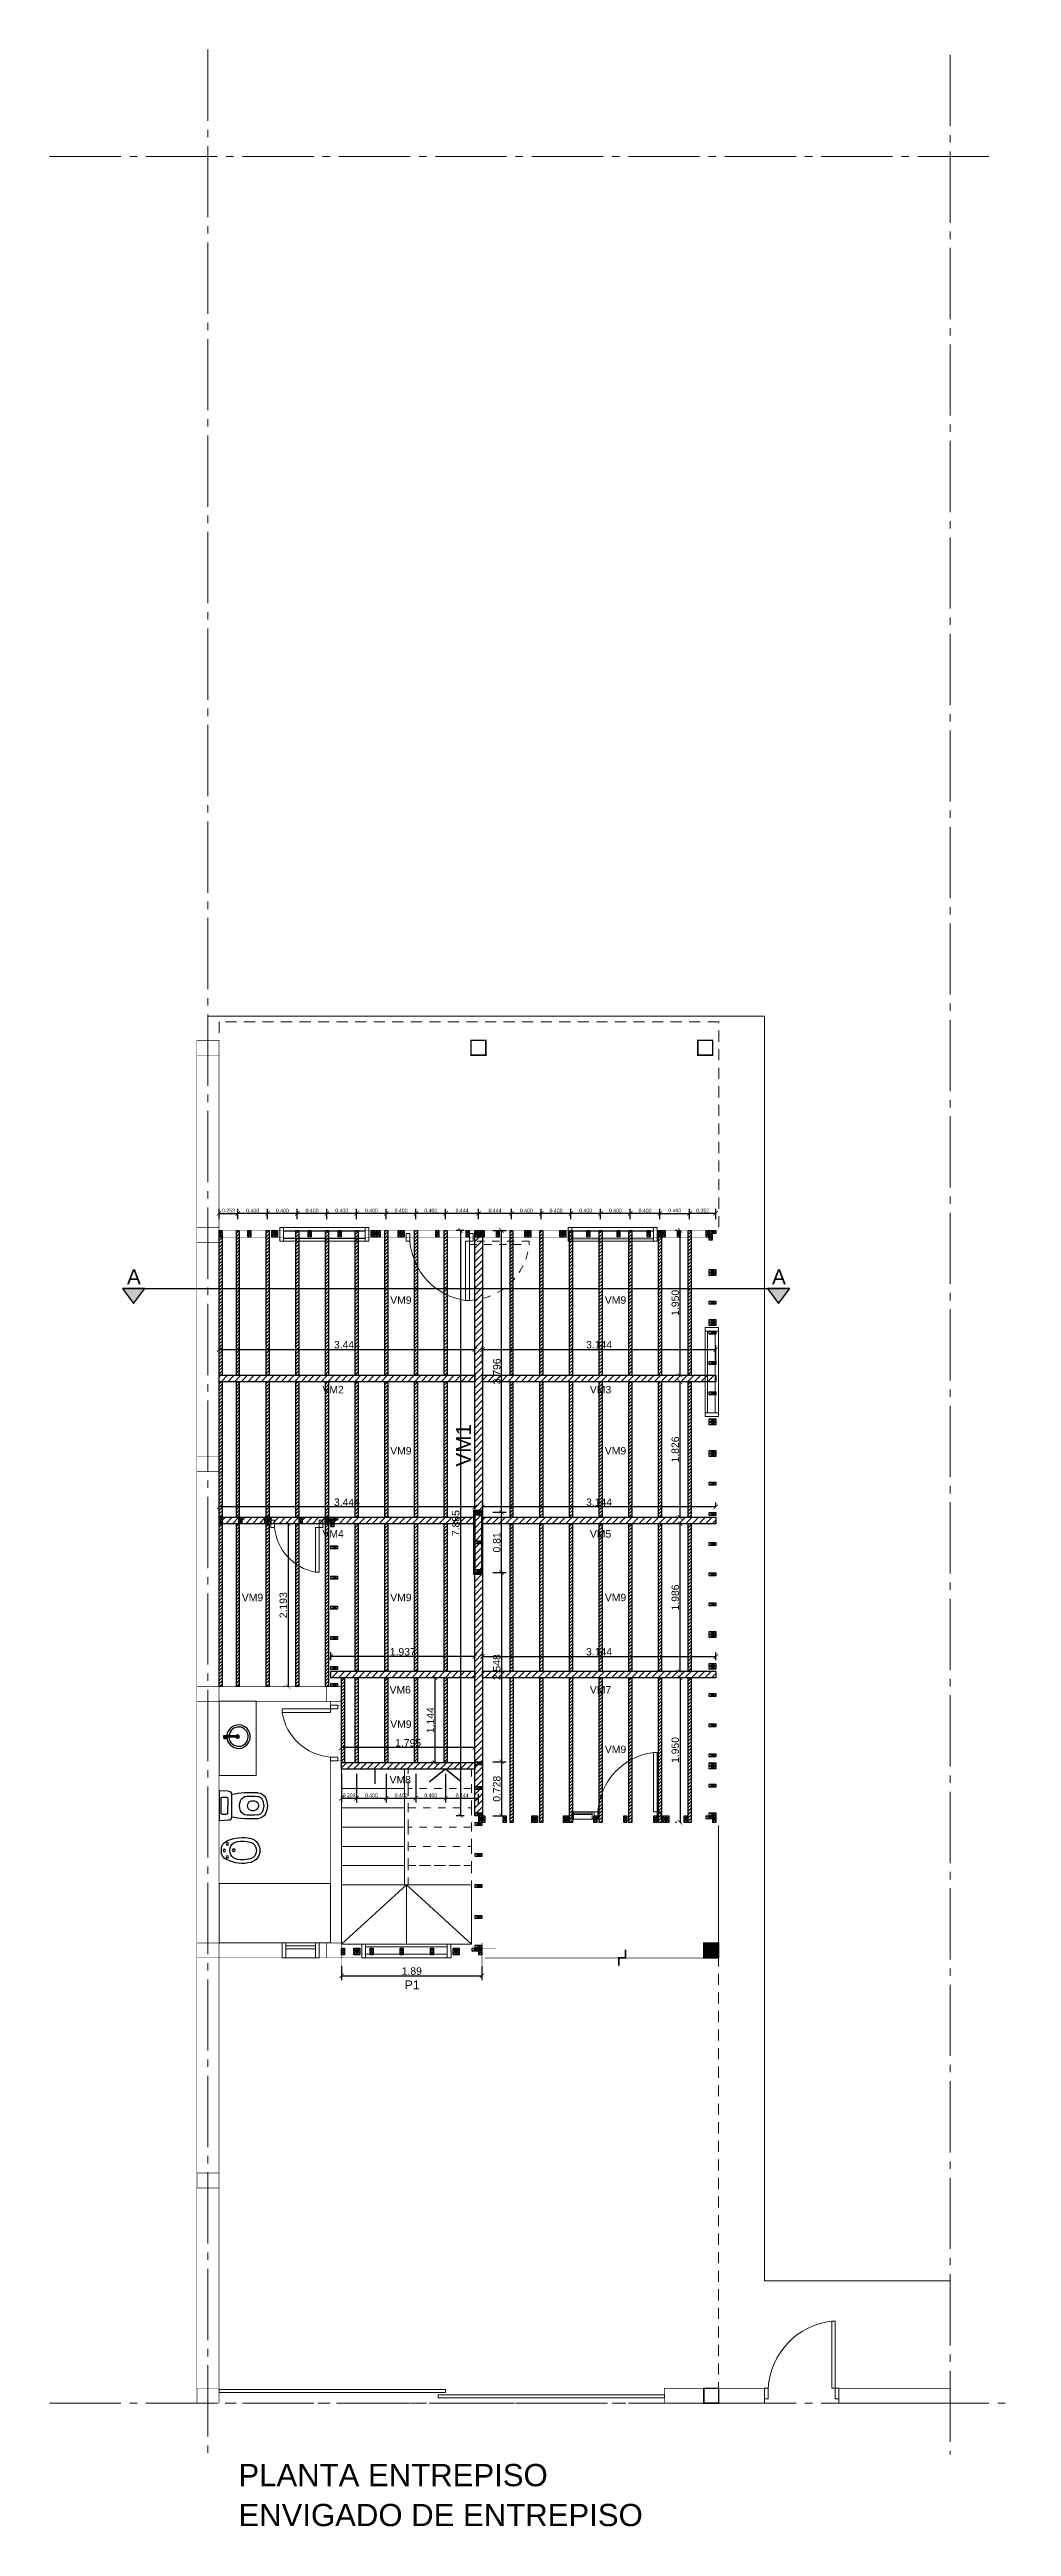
# Model space of a CAD drawing. Header units: millimetres. Extents: x 2924 to 6397, y 1567 to 1704.
# Drawn here: x 3233.39 to 3246.36, y 1570.71 to 1604.08 of the extents above; entities that cross this region are included whole.
import ezdxf

# ---------------------------------------------------------------- set-up
doc = ezdxf.new("R2010")
doc.units = ezdxf.units.MM
doc.header["$PDMODE"] = 35
for name, pattern in [('ACAD_ISO04W100', [30, 24, -3, 0, -3]), ('CONTINUA', [200, 100, 100]), ('DASHED', [0.75, 0.5, -0.25])]:
    doc.linetypes.add(name, pattern=pattern)
doc.layers.get('Defpoints').update_dxf_attribs({"color": 230})
for name, color, linetype in [('EJES', 8, 'Continuous'), ('P0- COLUMNAS HºAº', 7, 'Continuous'), ('P0- OSB', 7, 'Continuous'), ('P0-CARPINTERIAS', 7, 'Continuous'), ('P0-COTAS', 7, 'Continuous'), ('P0-DURLOCK INTERIOR', 7, 'Continuous'), ('P0-MAMPOSTERIA LADRILLO', 7, 'Continuous'), ('P0-MUROS', 7, 'Continuous'), ('P0-PANEL', 7, 'Continuous'), ('P0-PROYECCION', 7, 'Continuous'), ('P0-SANITARIOS', 7, 'Continuous'), ('P0-SOLADOS', 7, 'Continuous'), ('P0-TEXTOS', 7, 'Continuous'), ('P1-MAMPOSTERIA LADRILLO', 7, 'Continuous'), ('P1-MUROS', 7, 'Continuous'), ('PT-MUROS', 7, 'Continuous')]:
    doc.layers.add(name, color=color, linetype=linetype)
doc.styles.add('Arial02.5', font='arial.ttf', dxfattribs={"width": 0.8, "height": 0.025})
doc.styles.add('Arial10', font='arial.ttf', dxfattribs={"height": 0.1})
doc.styles.get("Standard").update_dxf_attribs({"font": 'arial.ttf'})
doc.dimstyles.new('COTA-1-50', dxfattribs={"dimtxt": 0.1, "dimasz": 0.06, "dimexe": 0.06, "dimexo": 0.15, "dimgap": 0.0125, "dimtad": 1, "dimzin": 0, "dimdsep": 46, "dimtxsty": 'Arial10', "dimblk1": 'ARCHTICK', "dimblk2": 'ARCHTICK', "dimsah": 1, "dimcen": 0.09, "dimclrd": 7, "dimclre": 7, "dimclrt": 7, "dimazin": 0, "dimtfac": 1, "dimtofl": 0, "dimtmove": 2, "dimatfit": 3, "dimldrblk": 'ARCHTICK', "dimfxl": 1, "dimtolj": 1, "dimtzin": 0, "dimarcsym": 0})
pattern_1 = [(45, (152.1075, -40.150485), (-0.0449012806, 0.0449012806), [])]

msp = doc.modelspace()

# ---------------------------------------------------------------- texts
at = {"layer": 'P0-TEXTOS', "color": 8, "lineweight": 0, "style": 'Arial02.5'}
msp.add_text('P1', height=0.12, dxfattribs=at).set_placement((3238.1786, 1577.947))
at = {"layer": 'P1-MUROS', "color": 8, "lineweight": 0, "style": 'Arial02.5'}
for s, p in [('PLANTA ENTREPISO', (3235.9399, 1571.2522)), ('ENVIGADO DE ENTREPISO', (3235.9399, 1570.7144))]:
    msp.add_text(s, height=0.3, dxfattribs=at).set_placement(p)
at = {"layer": 'PT-MUROS', "color": 7, "char_height": 0.2, "attachment_point": 1}
for insert in [(3234.4382, 1587.6464), (3243.1305, 1587.6464)]:
    msp.add_mtext_dynamic_manual_height_columns('A', width=0.110478, gutter_width=12.5, heights=[0], dxfattribs=dict(at, insert=insert))
at = {"layer": 'PT-MUROS', "color": 4, "char_height": 0.1, "attachment_point": 1}
for insert in [(3237.9858, 1587.283), (3240.878, 1587.283), (3237.9858, 1585.2533), (3240.878, 1585.2533), (3235.9858, 1583.2759), (3237.9858, 1583.2759), (3240.878, 1583.2759), (3237.9858, 1581.5701), (3240.878, 1581.2306)]:
    msp.add_mtext_dynamic_manual_height_columns('VM9', width=0.308735, gutter_width=12.5, heights=[0], dxfattribs=dict(at, insert=insert))
at = {"layer": 'PT-MUROS', "color": 3, "char_height": 0.1, "attachment_point": 1}
for s, width, insert in [('VM2', 0.331692, (3237.0722, 1586.0765)), ('VM3', 0.668175, (3240.6766, 1586.0765)), ('VM4', 0.668175, (3237.0722, 1584.1334)), ('VM5', 0.668175, (3240.6766, 1584.1334)), ('VM6', 0.668175, (3237.9769, 1582.0324)), ('VM7', 0.668175, (3240.6766, 1582.0324)), ('VM8', 0.668175, (3237.9769, 1580.8216))]:
    msp.add_mtext_dynamic_manual_height_columns(s, width=width, gutter_width=12.5, heights=[0], dxfattribs=dict(at, insert=insert))
at = {"layer": 'PT-MUROS', "color": 2, "insert": (3238.8722, 1584.9898), "char_height": 0.2, "attachment_point": 1, "rotation": 90}
msp.add_mtext_dynamic_manual_height_columns('VM1', width=0.61043, gutter_width=12.5, heights=[0], dxfattribs=at)

# ---------------------------------------------------------------- blocks, each defined once
blk = doc.blocks.new('A$C699B31DF')
at = {"color": 0}
for p, q in [((0.485, 0.359), (0.485, 0.045)), ((0.523, 0.399), (0.642, 0.404)), ((0.65, 0.396), (0.65, 0.008)), ((0.22, 0.267), (0.174, 0.267)), ((0.22, 0.137), (0.174, 0.137)), ((0.523, 0.005), (0.642, 0)), ((0.535, 0.303), (0.535, 0.202)), ((0.535, 0.101), (0.535, 0.202)), ((0.611, 0.318), (0.55, 0.318)), ((0.611, 0.086), (0.55, 0.086)), ((0.627, 0.303), (0.627, 0.101))]:
    blk.add_line(p, q, dxfattribs=at)
for centre, radius, start, end in [((0.138, 0.253), 0.125, 94.4928, 152.4143), ((0.228, -0.892), 1.274, 78.3437, 94.4928), ((0.525, 0.359), 0.04, 92.6026, 180), ((0.642, 0.396), 0.008, 0, 92.6026), ((0.235, 0.202), 0.235, 152.4143, 207.5857), ((0.138, 0.151), 0.125, 207.5857, 265.5072), ((0.235, 0.202), 0.185, 152.4143, 207.5857), ((0.138, 0.253), 0.075, 94.4928, 152.4143), ((0.138, 0.151), 0.075, 207.5857, 265.5072), ((0.184, 0.202), 0.0655, 98.137, 261.863), ((0.228, 1.297), 1.274, 265.5072, 281.6563), ((0.228, -0.892), 1.224, 87.8575, 94.4928), ((0.228, 1.297), 1.224, 265.5072, 272.1425), ((0.202, 0.202), 0.0671, 284.9254, 75.0746), ((0.269, 0.23), 0.101, 22.7679, 87.2928), ((0.269, 0.174), 0.101, 272.7072, 337.2321), ((0.202, 0.202), 0.174, 337.3386, 22.6614), ((0.525, 0.045), 0.04, 180, 267.3974), ((0.55, 0.303), 0.0151, 90, 180), ((0.55, 0.101), 0.0151, 180, 270), ((0.611, 0.303), 0.0151, 0, 90), ((0.611, 0.101), 0.0151, 270, 0), ((0.642, 0.008), 0.008, 267.3974, 0)]:
    blk.add_arc(centre, radius, start, end, dxfattribs=at)
blk = doc.blocks.new('A$C9e56f727')
at = {"color": 0}
for p, q in [((0.301, 0.069), (0.312, 0.085)), ((0.324, 0.053), (0.301, 0.069)), ((0.312, 0.085), (0.335, 0.069)), ((0.335, 0.069), (0.324, 0.053))]:
    blk.add_line(p, q, dxfattribs=at)
for points in [[(0.324, 0.053), (0.311, 0.034), (0.16, 0.138), (0.173, 0.157)], [(0.33, 0.062), (0.328, 0.059), (0.314, 0.069), (0.316, 0.072)]]:
    blk.add_lwpolyline(points, close=True, dxfattribs=at)
for centre, radius, start, end in [((0.158, 0.158), 0.158, 328.4255, 319.9745), ((0.158, 0.158), 0.13, 329.0576, 318.8141), ((0.167, 0.151), 0.0224, 348.282, 285.1805)]:
    blk.add_arc(centre, radius, start, end, dxfattribs=at)
blk = doc.blocks.new('A$Cc807aeb1')
at = {"color": 0}
for centre, radius in [((0.086, 0.44), 0.017), ((0.171, 0.354), 0.0189), ((0.174, 0.48), 0.017), ((0.262, 0.44), 0.017)]:
    blk.add_circle(centre, radius, dxfattribs=at)
for centre, radius, start, end in [((0.471, 0.236), 0.471, 153.1577, 194.2009), ((0.168, 0.4), 0.127, 128.1193, 157.7023), ((0.2, 0.279), 0.148, 150.4552, 170.0091), ((0.174, 0.279), 0.127, 90, 144.912), ((0.165, 0.372), 0.148, 86.2096, 120.184), ((0.184, 0.372), 0.148, 59.816, 93.7904), ((0.174, 0.279), 0.127, 35.088, 90), ((0.18, 0.4), 0.127, 22.2977, 51.8807), ((0.149, 0.279), 0.148, 9.9909, 29.5448), ((-0.122, 0.236), 0.471, 345.7991, 26.8423), ((0.173, 0.165), 0.165, 195.7672, 270.493), ((0.471, 0.236), 0.423, 170.5935, 194.2009), ((0.173, 0.165), 0.117, 196.4302, 270.493), ((0.176, 0.165), 0.165, 269.507, 344.2328), ((0.176, 0.165), 0.117, 269.507, 343.5698), ((-0.122, 0.236), 0.423, 345.7991, 9.4065)]:
    blk.add_arc(centre, radius, start, end, dxfattribs=at)
blk = doc.blocks.new('_ARCHTICK')
at = {"color": 0, "linetype": 'ByBlock', "const_width": 0.15}
blk.add_lwpolyline([(-0.5, -0.5), (0.5, 0.5)], dxfattribs=at)
blk = doc.blocks.new('*D591')
at = {"layer": 'Defpoints', "color": 0, "transparency": 16777216}
for p in [(3237.33, 1578.411), (3239.222, 1578.411), (3239.222, 1578.129)]:
    blk.add_point(p, dxfattribs=at)
at = {"layer": 'P0-COTAS', "color": 7, "lineweight": -2, "transparency": 16777216}
for p, q in [((3237.33, 1578.261), (3237.33, 1578.069)), ((3239.222, 1578.261), (3239.222, 1578.069)), ((3237.33, 1578.129), (3239.222, 1578.129))]:
    blk.add_line(p, q, dxfattribs=at)
at = {"layer": 'P0-COTAS', "color": 7, "lineweight": -2, "transparency": 16777216, "xscale": 0.06, "yscale": 0.06, "zscale": 0.06, "rotation": 180}
blk.add_blockref('_ARCHTICK', (3237.33, 1578.129), dxfattribs=at)
at = {"layer": 'P0-COTAS', "color": 7, "lineweight": -2, "transparency": 16777216, "xscale": 0.06, "yscale": 0.06, "zscale": 0.06}
blk.add_blockref('_ARCHTICK', (3239.222, 1578.129), dxfattribs=at)
at = {"layer": 'P0-COTAS', "color": 7, "lineweight": 0, "transparency": 16777216, "insert": (3238.276, 1578.192), "char_height": 0.1, "attachment_point": 5, "style": 'Arial10'}
blk.add_mtext('\\A1;1.89', dxfattribs=at)
blk = doc.blocks.new('A$Ce0bfc8d9')
at = {"color": 0}
for points in [[(0, 2.4), (0, 2.44), (0.09, 2.44), (0.09, 2.4), (0, 2.4), (0.09, 2.44), (0.09, 2.4), (0, 2.44)], [(0, 2.013), (0, 2.053), (0.09, 2.053), (0.09, 2.013), (0, 2.013), (0.09, 2.053), (0.09, 2.013), (0, 2.053)], [(0, 1.973), (0, 2.013), (0.09, 2.013), (0.09, 1.973), (0, 1.973), (0.09, 2.013), (0.09, 1.973), (0, 2.013)], [(0, 0.673), (0, 0.713), (0.09, 0.713), (0.09, 0.673), (0, 0.673), (0.09, 0.713), (0.09, 0.673), (0, 0.713)], [(0, 0.633), (0, 0.673), (0.09, 0.673), (0.09, 0.633), (0, 0.633), (0.09, 0.673), (0.09, 0.633), (0, 0.673)], [(0, 0.387), (0, 0.427), (0.09, 0.427), (0.09, 0.387), (0, 0.387), (0.09, 0.427), (0.09, 0.387), (0, 0.427)], [(0, 0), (0, 0.04), (0.09, 0.04), (0.09, 0), (0, 0), (0.09, 0.04), (0.09, 0), (0, 0.04)]]:
    blk.add_lwpolyline(points, dxfattribs=at)
at = {"color": 0, "const_width": 0.0003}
blk.add_lwpolyline([(0.09, 0), (0, 0), (0, 2.44), (0.09, 2.44)], close=True, dxfattribs=at)
at = {"color": 8}
for points in [[(0, 1.607), (0, 1.647), (0.09, 1.647), (0.09, 1.607), (0, 1.607), (0.09, 1.647), (0.09, 1.607), (0, 1.647)], [(0, 1.2), (0, 1.24), (0.09, 1.24), (0.09, 1.2), (0, 1.2), (0.09, 1.24), (0.09, 1.2), (0, 1.24)], [(0, 0.793), (0, 0.833), (0.09, 0.833), (0.09, 0.793), (0, 0.793), (0.09, 0.833), (0.09, 0.793), (0, 0.833)]]:
    blk.add_lwpolyline(points, dxfattribs=at)
blk = doc.blocks.new('A$Ce87a268d')
at = {"color": 0}
for points in [[(0, 2.4), (0, 2.44), (0.09, 2.44), (0.09, 2.4), (0, 2.4), (0.09, 2.44), (0.09, 2.4), (0, 2.44)], [(0, 2.013), (0, 2.053), (0.09, 2.053), (0.09, 2.013), (0, 2.013), (0.09, 2.053), (0.09, 2.013), (0, 2.053)], [(0, 1.607), (0, 1.647), (0.09, 1.647), (0.09, 1.607), (0, 1.607), (0.09, 1.647), (0.09, 1.607), (0, 1.647)], [(0, 1.2), (0, 1.24), (0.09, 1.24), (0.09, 1.2), (0, 1.2), (0.09, 1.24), (0.09, 1.2), (0, 1.24)], [(0, 0.793), (0, 0.833), (0.09, 0.833), (0.09, 0.793), (0, 0.793), (0.09, 0.833), (0.09, 0.793), (0, 0.833)], [(0, 0.387), (0, 0.427), (0.09, 0.427), (0.09, 0.387), (0, 0.387), (0.09, 0.427), (0.09, 0.387), (0, 0.427)], [(0, 0), (0, 0.04), (0.09, 0.04), (0.09, 0), (0, 0), (0.09, 0.04), (0.09, 0), (0, 0.04)]]:
    blk.add_lwpolyline(points, dxfattribs=at)
at = {"color": 0, "const_width": 0.0003}
blk.add_lwpolyline([(0.09, 0), (0, 0), (0, 2.44), (0.09, 2.44)], close=True, dxfattribs=at)
blk = doc.blocks.new('A$Cebfddf67')
at = {"color": 0}
for points in [[(0, 2.4), (0, 2.44), (0.09, 2.44), (0.09, 2.4), (0, 2.4), (0.09, 2.44), (0.09, 2.4), (0, 2.44)], [(0, 2.013), (0, 2.053), (0.09, 2.053), (0.09, 2.013), (0, 2.013), (0.09, 2.053), (0.09, 2.013), (0, 2.053)], [(0, 1.767), (0, 1.807), (0.09, 1.807), (0.09, 1.767), (0, 1.767), (0.09, 1.807), (0.09, 1.767), (0, 1.807)], [(0, 1.727), (0, 1.767), (0.09, 1.767), (0.09, 1.727), (0, 1.727), (0.09, 1.767), (0.09, 1.727), (0, 1.767)], [(0, 0.427), (0, 0.467), (0.09, 0.467), (0.09, 0.427), (0, 0.427), (0.09, 0.467), (0.09, 0.427), (0, 0.467)], [(0, 0.387), (0, 0.427), (0.09, 0.427), (0.09, 0.387), (0, 0.387), (0.09, 0.427), (0.09, 0.387), (0, 0.427)], [(0, 0), (0, 0.04), (0.09, 0.04), (0.09, 0), (0, 0), (0.09, 0.04), (0.09, 0), (0, 0.04)]]:
    blk.add_lwpolyline(points, dxfattribs=at)
at = {"color": 0, "const_width": 0.0003}
blk.add_lwpolyline([(0.09, 0), (0, 0), (0, 2.44), (0.09, 2.44)], close=True, dxfattribs=at)
at = {"color": 8}
for points in [[(0, 1.607), (0, 1.647), (0.09, 1.647), (0.09, 1.607), (0, 1.607), (0.09, 1.647), (0.09, 1.607), (0, 1.647)], [(0, 1.2), (0, 1.24), (0.09, 1.24), (0.09, 1.2), (0, 1.2), (0.09, 1.24), (0.09, 1.2), (0, 1.24)], [(0, 0.793), (0, 0.833), (0.09, 0.833), (0.09, 0.793), (0, 0.793), (0.09, 0.833), (0.09, 0.793), (0, 0.833)]]:
    blk.add_lwpolyline(points, dxfattribs=at)
blk = doc.blocks.new('A$C12c60659')
at = {"color": 0}
for points in [[(0, 0.523), (0, 0.563), (0.09, 0.563), (0.09, 0.523), (0, 0.523), (0.09, 0.563), (0.09, 0.523), (0, 0.563)], [(0, 0.523), (0.04, 0.523), (0.04, 0.433), (0, 0.433), (0, 0.523), (0.04, 0.433), (0, 0.433), (0.04, 0.523)], [(0, -0.002), (0, 0.038), (0.09, 0.038), (0.09, -0.002), (0, -0.002), (0.09, 0.038), (0.09, -0.002), (0, 0.038)]]:
    blk.add_lwpolyline(points, dxfattribs=at)
at = {"color": 0, "const_width": 0.0003}
blk.add_lwpolyline([(0.09, -0.002), (0, -0.002), (0, 0.563), (0.09, 0.563)], close=True, dxfattribs=at)
blk = doc.blocks.new('A$C7a4a4ba2')
at = {"color": 0}
for points in [[(-0.004, 0.09), (0.036, 0.09), (0.036, 0), (-0.004, 0), (-0.004, 0.09), (0.036, 0), (-0.004, 0), (0.036, 0.09)], [(0.386, 0.09), (0.426, 0.09), (0.426, 0), (0.386, 0), (0.386, 0.09), (0.426, 0), (0.386, 0), (0.426, 0.09)], [(0.426, 0.09), (0.466, 0.09), (0.466, 0), (0.426, 0), (0.426, 0.09), (0.466, 0), (0.426, 0), (0.466, 0.09)], [(1.725, 0.09), (1.765, 0.09), (1.765, 0), (1.725, 0), (1.725, 0.09), (1.765, 0), (1.725, 0), (1.765, 0.09)], [(1.765, 0.09), (1.805, 0.09), (1.805, 0), (1.765, 0), (1.765, 0.09), (1.805, 0), (1.765, 0), (1.805, 0.09)], [(2.01, 0.09), (2.05, 0.09), (2.05, 0), (2.01, 0), (2.01, 0.09), (2.05, 0), (2.01, 0), (2.05, 0.09)], [(2.306, 0.05), (2.306, 0.09), (2.396, 0.09), (2.396, 0.05), (2.306, 0.05), (2.396, 0.09), (2.396, 0.05), (2.306, 0.09)], [(2.396, 0.09), (2.436, 0.09), (2.436, 0), (2.396, 0), (2.396, 0.09), (2.436, 0), (2.396, 0), (2.436, 0.09)]]:
    blk.add_lwpolyline(points, dxfattribs=at)
at = {"color": 0, "const_width": 0.0003}
blk.add_lwpolyline([(-0.004, 0.09), (2.436, 0.09), (2.436, 0), (-0.004, 0)], close=True, dxfattribs=at)
at = {"color": 8}
for points in [[(0.792, 0.09), (0.832, 0.09), (0.832, 0), (0.792, 0), (0.792, 0.09), (0.832, 0), (0.792, 0), (0.832, 0.09)], [(1.198, 0.09), (1.238, 0.09), (1.238, 0), (1.198, 0), (1.198, 0.09), (1.238, 0), (1.198, 0), (1.238, 0.09)], [(1.604, 0.09), (1.644, 0.09), (1.644, 0), (1.604, 0), (1.604, 0.09), (1.644, 0), (1.604, 0), (1.644, 0.09)]]:
    blk.add_lwpolyline(points, dxfattribs=at)
blk = doc.blocks.new('A$C5d8a38c0')
at = {"color": 0, "const_width": 0.0003}
blk.add_lwpolyline([(0, 0.09), (0.71, 0.09), (0.71, 0), (0, 0)], close=True, dxfattribs=at)
at = {"color": 0}
for points in [[(0, 0.09), (0.04, 0.09), (0.04, 0), (0, 0), (0, 0.09), (0.04, 0), (0, 0), (0.04, 0.09)], [(0.284, 0.09), (0.324, 0.09), (0.324, 0), (0.284, 0), (0.284, 0.09), (0.324, 0), (0.284, 0), (0.324, 0.09)], [(0.67, 0.09), (0.71, 0.09), (0.71, 0), (0.67, 0), (0.67, 0.09), (0.71, 0), (0.67, 0), (0.71, 0.09)]]:
    blk.add_lwpolyline(points, dxfattribs=at)
blk = doc.blocks.new('A$C00c50a6b')
at = {"color": 0, "const_width": 0.0003}
blk.add_lwpolyline([(0.09, 0), (0, 0), (0, 2.5125), (0.09, 2.5125)], close=True, dxfattribs=at)
at = {"color": 0}
for points in [[(0, 2.4725), (0, 2.5125), (0.09, 2.5125), (0.09, 2.4725), (0, 2.4725), (0.09, 2.5125), (0.09, 2.4725), (0, 2.5125)], [(0, 2.13875), (0, 2.17875), (0.09, 2.17875), (0.09, 2.13875), (0, 2.13875), (0.09, 2.17875), (0.09, 2.13875), (0, 2.17875)], [(0, 1.785), (0, 1.825), (0.09, 1.825), (0.09, 1.785), (0, 1.785), (0.09, 1.825), (0.09, 1.785), (0, 1.825)], [(0, 1.655), (0, 1.695), (0.09, 1.695), (0.09, 1.655), (0, 1.655), (0.09, 1.695), (0.09, 1.655), (0, 1.695)], [(0.05, 1.785), (0.09, 1.785), (0.09, 1.695), (0.05, 1.695), (0.05, 1.785), (0.09, 1.695), (0.05, 1.695), (0.09, 1.785)], [(0, 1.23625), (0, 1.27625), (0.09, 1.27625), (0.09, 1.23625), (0, 1.23625), (0.09, 1.27625), (0.09, 1.23625), (0, 1.27625)], [(0, 0.8175), (0, 0.8575), (0.09, 0.8575), (0.09, 0.8175), (0, 0.8175), (0.09, 0.8575), (0.09, 0.8175), (0, 0.8575)], [(0, 0.39875), (0, 0.43875), (0.09, 0.43875), (0.09, 0.39875), (0, 0.39875), (0.09, 0.43875), (0.09, 0.39875), (0, 0.43875)], [(0, 0), (0, 0.04), (0.09, 0.04), (0.09, 0), (0, 0), (0.09, 0.04), (0.09, 0), (0, 0.04)]]:
    blk.add_lwpolyline(points, dxfattribs=at)
blk = doc.blocks.new('A$C87677e07')
at = {"color": 0, "const_width": 0.0005}
blk.add_lwpolyline([(0, 0.09), (1.8925, 0.09), (1.8925, 0), (0, 0)], close=True, dxfattribs=at)
at = {"color": 0}
for points in [[(0, 0.09), (0.04, 0.09), (0.04, 0), (0, 0), (0, 0.09), (0.04, 0), (0, 0), (0.04, 0.09)], [(0.165, 0.09), (0.205, 0.09), (0.205, 0), (0.165, 0), (0.165, 0.09), (0.205, 0), (0.165, 0), (0.205, 0.09)], [(0.205, 0.09), (0.245, 0.09), (0.245, 0), (0.205, 0), (0.205, 0.09), (0.245, 0), (0.205, 0), (0.245, 0.09)], [(1.505, 0.09), (1.545, 0.09), (1.545, 0), (1.505, 0), (1.505, 0.09), (1.545, 0), (1.505, 0), (1.545, 0.09)], [(1.545, 0.09), (1.585, 0.09), (1.585, 0), (1.545, 0), (1.545, 0.09), (1.585, 0), (1.545, 0), (1.585, 0.09)], [(1.7625, 0.05), (1.7625, 0.09), (1.8525, 0.09), (1.8525, 0.05), (1.7625, 0.05), (1.8525, 0.09), (1.8525, 0.05), (1.7625, 0.09)], [(1.8525, 0.09), (1.8925, 0.09), (1.8925, 0), (1.8525, 0), (1.8525, 0.09), (1.8925, 0), (1.8525, 0), (1.8925, 0.09)]]:
    blk.add_lwpolyline(points, dxfattribs=at)
at = {"color": 8}
for points in [[(0.386, 0.09), (0.426, 0.09), (0.426, 0), (0.386, 0), (0.386, 0.09), (0.426, 0), (0.386, 0), (0.426, 0.09)], [(0.792, 0.09), (0.832, 0.09), (0.832, 0), (0.792, 0), (0.792, 0.09), (0.832, 0), (0.792, 0), (0.832, 0.09)], [(1.198, 0.09), (1.238, 0.09), (1.238, 0), (1.198, 0), (1.198, 0.09), (1.238, 0), (1.198, 0), (1.238, 0.09)]]:
    blk.add_lwpolyline(points, dxfattribs=at)
blk = doc.blocks.new('A$C57d97152')
at = {"color": 0}
for points in [[(0, 0.09), (0.04, 0.09), (0.04, 0), (0, 0), (0, 0.09), (0.04, 0), (0, 0), (0.04, 0.09)], [(0.387, 0.09), (0.427, 0.09), (0.427, 0), (0.387, 0), (0.387, 0.09), (0.427, 0), (0.387, 0), (0.427, 0.09)], [(0.709, 0.09), (0.749, 0.09), (0.749, 0), (0.709, 0), (0.709, 0.09), (0.749, 0), (0.709, 0), (0.749, 0.09)], [(0.749, 0.09), (0.789, 0.09), (0.789, 0), (0.749, 0), (0.749, 0.09), (0.789, 0), (0.749, 0), (0.789, 0.09)], [(2.049, 0.09), (2.089, 0.09), (2.089, 0), (2.049, 0), (2.049, 0.09), (2.089, 0), (2.049, 0), (2.089, 0.09)], [(2.089, 0.09), (2.129, 0.09), (2.129, 0), (2.089, 0), (2.089, 0.09), (2.129, 0), (2.089, 0), (2.129, 0.09)]]:
    blk.add_lwpolyline(points, dxfattribs=at)
at = {"color": 0, "const_width": 0.0003}
blk.add_lwpolyline([(2.129, 0.09), (0, 0.09), (0, 0), (2.129, 0)], close=True, dxfattribs=at)
at = {"color": 8}
for points in [[(1.2, 0.09), (1.24, 0.09), (1.24, 0), (1.2, 0), (1.2, 0.09), (1.24, 0), (1.2, 0), (1.24, 0.09)], [(1.606, 0.09), (1.646, 0.09), (1.646, 0), (1.606, 0), (1.606, 0.09), (1.646, 0), (1.606, 0), (1.646, 0.09)]]:
    blk.add_lwpolyline(points, dxfattribs=at)
blk = doc.blocks.new('A$Ce5a903bd')
at = {"color": 0}
for points in [[(0, 0.09), (0.04, 0.09), (0.04, 0), (0, 0), (0, 0.09), (0.04, 0), (0, 0), (0.04, 0.09)], [(0.43, 0.09), (0.47, 0.09), (0.47, 0), (0.43, 0), (0.43, 0.09), (0.47, 0), (0.43, 0), (0.47, 0.09)], [(0.47, 0.09), (0.51, 0.09), (0.51, 0), (0.47, 0), (0.47, 0.09), (0.51, 0), (0.47, 0), (0.51, 0.09)], [(1.77, 0.09), (1.81, 0.09), (1.81, 0), (1.77, 0), (1.77, 0.09), (1.81, 0), (1.77, 0), (1.81, 0.09)], [(1.81, 0.09), (1.85, 0.09), (1.85, 0), (1.81, 0), (1.81, 0.09), (1.85, 0), (1.81, 0), (1.85, 0.09)], [(2.013, 0.09), (2.053, 0.09), (2.053, 0), (2.013, 0), (2.013, 0.09), (2.053, 0), (2.013, 0), (2.053, 0.09)], [(2.4, 0.09), (2.44, 0.09), (2.44, 0), (2.4, 0), (2.4, 0.09), (2.44, 0), (2.4, 0), (2.44, 0.09)]]:
    blk.add_lwpolyline(points, dxfattribs=at)
at = {"color": 0, "const_width": 0.0003}
blk.add_lwpolyline([(2.44, 0.09), (0, 0.09), (0, 0), (2.44, 0)], close=True, dxfattribs=at)
at = {"color": 8}
for points in [[(0.793, 0.09), (0.833, 0.09), (0.833, 0), (0.793, 0), (0.793, 0.09), (0.833, 0), (0.793, 0), (0.833, 0.09)], [(1.2, 0.09), (1.24, 0.09), (1.24, 0), (1.2, 0), (1.2, 0.09), (1.24, 0), (1.2, 0), (1.24, 0.09)], [(1.607, 0.09), (1.647, 0.09), (1.647, 0), (1.607, 0), (1.607, 0.09), (1.647, 0), (1.607, 0), (1.647, 0.09)]]:
    blk.add_lwpolyline(points, dxfattribs=at)
blk = doc.blocks.new('A$C6ec9e50c')
at = {"color": 0, "const_width": 0.0003}
blk.add_lwpolyline([(0, 0.8132), (0.09, 0.8132), (0.09, 0), (0, 0), (0, 0.8132)], dxfattribs=at)
at = {"color": 0}
for points in [[(0, 0.7732), (0, 0.8132), (0.09, 0.8132), (0.09, 0.7732), (0, 0.7732), (0.09, 0.8132), (0.09, 0.7732), (0, 0.8132)], [(0, 0.3866), (0, 0.4266), (0.09, 0.4266), (0.09, 0.3866), (0, 0.3866), (0.09, 0.4266), (0.09, 0.3866), (0, 0.4266)], [(0, 0), (0, 0.04), (0.09, 0.04), (0.09, 0), (0, 0), (0.09, 0.04), (0.09, 0), (0, 0.04)]]:
    blk.add_lwpolyline(points, dxfattribs=at)
blk = doc.blocks.new('A$C97909408')
at = {"color": 0, "const_width": 0.0003}
blk.add_lwpolyline([(0.09, 2.2805), (0, 2.2805), (0, -0.002), (0.09, -0.002)], close=True, dxfattribs=at)
at = {"color": 0}
for points in [[(0, 2.2405), (0, 2.2805), (0.09, 2.2805), (0.09, 2.2405), (0, 2.2405), (0.09, 2.2805), (0.09, 2.2405), (0, 2.2805)], [(0, 2.2405), (0.04, 2.2405), (0.04, 2.1505), (0, 2.1505), (0, 2.2405), (0.04, 2.1505), (0, 2.1505), (0.04, 2.2405)], [(0, 1.8539), (0, 1.8939), (0.09, 1.8939), (0.09, 1.8539), (0, 1.8539), (0.09, 1.8939), (0.09, 1.8539), (0, 1.8939)], [(0, 1.4473), (0, 1.4873), (0.09, 1.4873), (0.09, 1.4473), (0, 1.4473), (0.09, 1.4873), (0.09, 1.4473), (0, 1.4873)], [(0, 1.0407), (0, 1.0807), (0.09, 1.0807), (0.09, 1.0407), (0, 1.0407), (0.09, 1.0807), (0.09, 1.0407), (0, 1.0807)], [(0, 0.6341), (0, 0.6741), (0.09, 0.6741), (0.09, 0.6341), (0, 0.6341), (0.09, 0.6741), (0.09, 0.6341), (0, 0.6741)], [(0, 0.2275), (0, 0.2675), (0.09, 0.2675), (0.09, 0.2275), (0, 0.2275), (0.09, 0.2675), (0.09, 0.2275), (0, 0.2675)], [(0, -0.002), (0, 0.038), (0.09, 0.038), (0.09, -0.002), (0, -0.002), (0.09, 0.038), (0.09, -0.002), (0, 0.038)]]:
    blk.add_lwpolyline(points, dxfattribs=at)
blk = doc.blocks.new('A$C32786e46')
at = {"color": 0}
for points in [[(0, 0.09), (0.04, 0.09), (0.04, 0), (0, 0), (0, 0.09), (0.04, 0), (0, 0), (0.04, 0.09)], [(0.268, 0.09), (0.308, 0.09), (0.308, 0), (0.268, 0), (0.268, 0.09), (0.308, 0), (0.268, 0), (0.308, 0.09)], [(0.618, 0.09), (0.658, 0.09), (0.658, 0), (0.618, 0), (0.618, 0.09), (0.658, 0), (0.618, 0), (0.658, 0.09)], [(0.658, 0.09), (0.698, 0.09), (0.698, 0), (0.658, 0), (0.658, 0.09), (0.698, 0), (0.658, 0), (0.698, 0.09)], [(1.428, 0.09), (1.468, 0.09), (1.468, 0), (1.428, 0), (1.428, 0.09), (1.468, 0), (1.428, 0), (1.468, 0.09)], [(1.468, 0.09), (1.508, 0.09), (1.508, 0), (1.468, 0), (1.468, 0.09), (1.508, 0), (1.468, 0), (1.508, 0.09)]]:
    blk.add_lwpolyline(points, dxfattribs=at)
at = {"color": 0, "const_width": 0.0003}
blk.add_lwpolyline([(0, 0.09), (1.508, 0.09), (1.508, 0), (0, 0)], close=True, dxfattribs=at)
at = {"color": 8}
blk.add_lwpolyline([(1.081, 0.09), (1.121, 0.09), (1.121, 0), (1.081, 0), (1.081, 0.09), (1.121, 0), (1.081, 0), (1.121, 0.09)], dxfattribs=at)
blk = doc.blocks.new('A$Ca9f19df0')
at = {"color": 0}
for points in [[(0, 0.09), (0.04, 0.09), (0.04, 0), (0, 0), (0, 0.09), (0.04, 0), (0, 0), (0.04, 0.09)], [(0.283, 0.09), (0.323, 0.09), (0.323, 0), (0.283, 0), (0.283, 0.09), (0.323, 0), (0.283, 0), (0.323, 0.09)], [(0.323, 0.09), (0.363, 0.09), (0.363, 0), (0.323, 0), (0.323, 0.09), (0.363, 0), (0.323, 0), (0.363, 0.09)], [(1.323, 0.09), (1.363, 0.09), (1.363, 0), (1.323, 0), (1.323, 0.09), (1.363, 0), (1.323, 0), (1.363, 0.09)], [(1.363, 0.09), (1.403, 0.09), (1.403, 0), (1.363, 0), (1.363, 0.09), (1.403, 0), (1.363, 0), (1.403, 0.09)], [(1.403, 0.09), (1.443, 0.09), (1.443, 0), (1.403, 0), (1.403, 0.09), (1.443, 0), (1.403, 0), (1.443, 0.09)], [(1.607, 0.09), (1.647, 0.09), (1.647, 0), (1.607, 0), (1.607, 0.09), (1.647, 0), (1.607, 0), (1.647, 0.09)], [(1.993, 0.09), (2.033, 0.09), (2.033, 0), (1.993, 0), (1.993, 0.09), (2.033, 0), (1.993, 0), (2.033, 0.09)]]:
    blk.add_lwpolyline(points, dxfattribs=at)
at = {"color": 0, "const_width": 0.0003}
blk.add_lwpolyline([(2.033, 0.09), (0, 0.09), (0, 0), (2.033, 0)], close=True, dxfattribs=at)
at = {"color": 8}
for points in [[(0.793, 0.09), (0.833, 0.09), (0.833, 0), (0.793, 0), (0.793, 0.09), (0.833, 0), (0.793, 0), (0.833, 0.09)], [(1.2, 0.09), (1.24, 0.09), (1.24, 0), (1.2, 0), (1.2, 0.09), (1.24, 0), (1.2, 0), (1.24, 0.09)]]:
    blk.add_lwpolyline(points, dxfattribs=at)
blk = doc.blocks.new('*D583')
at = {"layer": 'Defpoints', "color": 0, "transparency": 16777216}
for p in [(3239.228, 1582.233), (3242.372, 1582.431), (3242.372, 1582.233)]:
    blk.add_point(p, dxfattribs=at)
at = {"layer": 'PT-MUROS', "color": 7, "lineweight": -2, "transparency": 16777216}
for p, q in [((3239.228, 1582.383), (3239.228, 1582.491)), ((3242.372, 1582.383), (3242.372, 1582.491)), ((3239.228, 1582.431), (3242.372, 1582.431))]:
    blk.add_line(p, q, dxfattribs=at)
at = {"layer": 'PT-MUROS', "color": 7, "lineweight": -2, "transparency": 16777216, "xscale": 0.06, "yscale": 0.06, "zscale": 0.06, "rotation": 180}
blk.add_blockref('_ARCHTICK', (3239.228, 1582.431), dxfattribs=at)
at = {"layer": 'PT-MUROS', "color": 7, "lineweight": -2, "transparency": 16777216, "xscale": 0.06, "yscale": 0.06, "zscale": 0.06}
blk.add_blockref('_ARCHTICK', (3242.372, 1582.431), dxfattribs=at)
at = {"layer": 'PT-MUROS', "color": 7, "transparency": 16777216, "insert": (3240.8, 1582.494), "char_height": 0.1, "attachment_point": 5, "style": 'Arial10'}
blk.add_mtext('\\A1;3.144', dxfattribs=at)
blk = doc.blocks.new('*D584')
at = {"layer": 'Defpoints', "color": 0, "transparency": 16777216}
for p in [(3242, 1582.145), (3241.891, 1580.196), (3242, 1580.196)]:
    blk.add_point(p, dxfattribs=at)
at = {"layer": 'PT-MUROS', "color": 7, "lineweight": -2, "transparency": 16777216}
for p, q in [((3241.85, 1582.145), (3241.831, 1582.145)), ((3241.891, 1582.145), (3241.891, 1580.196)), ((3241.85, 1580.196), (3241.831, 1580.196))]:
    blk.add_line(p, q, dxfattribs=at)
at = {"layer": 'PT-MUROS', "color": 7, "lineweight": -2, "transparency": 16777216, "xscale": 0.06, "yscale": 0.06, "zscale": 0.06}
for p, rotation in [((3241.891, 1582.145), 90), ((3241.891, 1580.196), 270)]:
    blk.add_blockref('_ARCHTICK', p, dxfattribs=dict(at, rotation=rotation))
at = {"layer": 'PT-MUROS', "color": 7, "transparency": 16777216, "insert": (3241.827, 1581.171), "char_height": 0.1, "attachment_point": 5, "rotation": 90, "style": 'Arial10'}
blk.add_mtext('\\A1;1.950', dxfattribs=at)
blk = doc.blocks.new('*D585')
at = {"layer": 'Defpoints', "color": 0, "transparency": 16777216}
for p in [(3241.891, 1584.219), (3242, 1584.219), (3242, 1582.233)]:
    blk.add_point(p, dxfattribs=at)
at = {"layer": 'PT-MUROS', "color": 7, "lineweight": -2, "transparency": 16777216}
for p, q in [((3241.85, 1584.219), (3241.831, 1584.219)), ((3241.891, 1582.233), (3241.891, 1584.219)), ((3241.85, 1582.233), (3241.831, 1582.233))]:
    blk.add_line(p, q, dxfattribs=at)
at = {"layer": 'PT-MUROS', "color": 7, "lineweight": -2, "transparency": 16777216, "xscale": 0.06, "yscale": 0.06, "zscale": 0.06}
for p, rotation in [((3241.891, 1584.219), 90), ((3241.891, 1582.233), 270)]:
    blk.add_blockref('_ARCHTICK', p, dxfattribs=dict(at, rotation=rotation))
at = {"layer": 'PT-MUROS', "color": 7, "transparency": 16777216, "insert": (3241.827, 1583.226), "char_height": 0.1, "attachment_point": 5, "rotation": 90, "style": 'Arial10'}
blk.add_mtext('\\A1;1.986', dxfattribs=at)
blk = doc.blocks.new('*D586')
at = {"layer": 'Defpoints', "color": 0, "transparency": 16777216}
for p in [(3241.891, 1586.133), (3242, 1586.133), (3242, 1584.307)]:
    blk.add_point(p, dxfattribs=at)
at = {"layer": 'PT-MUROS', "color": 7, "lineweight": -2, "transparency": 16777216}
for p, q in [((3241.85, 1586.133), (3241.831, 1586.133)), ((3241.891, 1584.307), (3241.891, 1586.133)), ((3241.85, 1584.307), (3241.831, 1584.307))]:
    blk.add_line(p, q, dxfattribs=at)
at = {"layer": 'PT-MUROS', "color": 7, "lineweight": -2, "transparency": 16777216, "xscale": 0.06, "yscale": 0.06, "zscale": 0.06}
for p, rotation in [((3241.891, 1586.133), 90), ((3241.891, 1584.307), 270)]:
    blk.add_blockref('_ARCHTICK', p, dxfattribs=dict(at, rotation=rotation))
at = {"layer": 'PT-MUROS', "color": 7, "transparency": 16777216, "insert": (3241.827, 1585.22), "char_height": 0.1, "attachment_point": 5, "rotation": 90, "style": 'Arial10'}
blk.add_mtext('\\A1;1.826', dxfattribs=at)
blk = doc.blocks.new('*D587')
at = {"layer": 'Defpoints', "color": 0, "transparency": 16777216}
for p in [(3241.891, 1588.171), (3242, 1588.171), (3242, 1586.221)]:
    blk.add_point(p, dxfattribs=at)
at = {"layer": 'PT-MUROS', "color": 7, "lineweight": -2, "transparency": 16777216}
for p, q in [((3241.85, 1588.171), (3241.831, 1588.171)), ((3241.891, 1586.221), (3241.891, 1588.171)), ((3241.85, 1586.221), (3241.831, 1586.221))]:
    blk.add_line(p, q, dxfattribs=at)
at = {"layer": 'PT-MUROS', "color": 7, "lineweight": -2, "transparency": 16777216, "xscale": 0.06, "yscale": 0.06, "zscale": 0.06}
for p, rotation in [((3241.891, 1588.171), 90), ((3241.891, 1586.221), 270)]:
    blk.add_blockref('_ARCHTICK', p, dxfattribs=dict(at, rotation=rotation))
at = {"layer": 'PT-MUROS', "color": 7, "transparency": 16777216, "insert": (3241.827, 1587.196), "char_height": 0.1, "attachment_point": 5, "rotation": 90, "style": 'Arial10'}
blk.add_mtext('\\A1;1.950', dxfattribs=at)
blk = doc.blocks.new('*D588')
at = {"layer": 'Defpoints', "color": 0, "transparency": 16777216}
for p in [(3239.124, 1586.567), (3235.68, 1586.221), (3239.124, 1586.221)]:
    blk.add_point(p, dxfattribs=at)
at = {"layer": 'PT-MUROS', "color": 7, "lineweight": -2, "transparency": 16777216}
for p, q in [((3235.68, 1586.371), (3235.68, 1586.627)), ((3235.68, 1586.567), (3239.124, 1586.567)), ((3239.124, 1586.371), (3239.124, 1586.627))]:
    blk.add_line(p, q, dxfattribs=at)
at = {"layer": 'PT-MUROS', "color": 7, "lineweight": -2, "transparency": 16777216, "xscale": 0.06, "yscale": 0.06, "zscale": 0.06, "rotation": 180}
blk.add_blockref('_ARCHTICK', (3235.68, 1586.567), dxfattribs=at)
at = {"layer": 'PT-MUROS', "color": 7, "lineweight": -2, "transparency": 16777216, "xscale": 0.06, "yscale": 0.06, "zscale": 0.06}
blk.add_blockref('_ARCHTICK', (3239.124, 1586.567), dxfattribs=at)
at = {"layer": 'PT-MUROS', "color": 7, "transparency": 16777216, "insert": (3237.402, 1586.631), "char_height": 0.1, "attachment_point": 5, "style": 'Arial10'}
blk.add_mtext('\\A1;3.444', dxfattribs=at)
blk = doc.blocks.new('*D589')
at = {"layer": 'Defpoints', "color": 0, "transparency": 16777216}
for p in [(3242.372, 1586.567), (3239.228, 1586.221), (3242.372, 1586.221)]:
    blk.add_point(p, dxfattribs=at)
at = {"layer": 'PT-MUROS', "color": 7, "lineweight": -2, "transparency": 16777216}
for p, q in [((3239.228, 1586.371), (3239.228, 1586.627)), ((3239.228, 1586.567), (3242.372, 1586.567)), ((3242.372, 1586.371), (3242.372, 1586.627))]:
    blk.add_line(p, q, dxfattribs=at)
at = {"layer": 'PT-MUROS', "color": 7, "lineweight": -2, "transparency": 16777216, "xscale": 0.06, "yscale": 0.06, "zscale": 0.06, "rotation": 180}
blk.add_blockref('_ARCHTICK', (3239.228, 1586.567), dxfattribs=at)
at = {"layer": 'PT-MUROS', "color": 7, "lineweight": -2, "transparency": 16777216, "xscale": 0.06, "yscale": 0.06, "zscale": 0.06}
blk.add_blockref('_ARCHTICK', (3242.372, 1586.567), dxfattribs=at)
at = {"layer": 'PT-MUROS', "color": 7, "transparency": 16777216, "insert": (3240.8, 1586.631), "char_height": 0.1, "attachment_point": 5, "style": 'Arial10'}
blk.add_mtext('\\A1;3.144', dxfattribs=at)
blk = doc.blocks.new('*D590')
at = {"layer": 'Defpoints', "color": 0, "transparency": 16777216}
for p in [(3239.228, 1584.446), (3239.228, 1584.307), (3242.372, 1584.307)]:
    blk.add_point(p, dxfattribs=at)
at = {"layer": 'PT-MUROS', "color": 7, "lineweight": -2, "transparency": 16777216}
for p, q in [((3239.228, 1584.457), (3239.228, 1584.506)), ((3242.372, 1584.457), (3242.372, 1584.506)), ((3242.372, 1584.446), (3239.228, 1584.446))]:
    blk.add_line(p, q, dxfattribs=at)
at = {"layer": 'PT-MUROS', "color": 7, "lineweight": -2, "transparency": 16777216, "xscale": 0.06, "yscale": 0.06, "zscale": 0.06, "rotation": 180}
blk.add_blockref('_ARCHTICK', (3239.228, 1584.446), dxfattribs=at)
at = {"layer": 'PT-MUROS', "color": 7, "lineweight": -2, "transparency": 16777216, "xscale": 0.06, "yscale": 0.06, "zscale": 0.06}
blk.add_blockref('_ARCHTICK', (3242.372, 1584.446), dxfattribs=at)
at = {"layer": 'PT-MUROS', "color": 7, "transparency": 16777216, "insert": (3240.8, 1584.509), "char_height": 0.1, "attachment_point": 5, "style": 'Arial10'}
blk.add_mtext('\\A1;3.144', dxfattribs=at)
blk = doc.blocks.new('*D600')
at = {"layer": 'Defpoints', "color": 0, "transparency": 16777216}
for p in [(3235.68, 1584.446), (3235.68, 1584.307), (3239.124, 1584.307)]:
    blk.add_point(p, dxfattribs=at)
at = {"layer": 'PT-MUROS', "color": 7, "lineweight": -2, "transparency": 16777216}
for p, q in [((3235.68, 1584.457), (3235.68, 1584.506)), ((3239.124, 1584.457), (3239.124, 1584.506)), ((3239.124, 1584.446), (3235.68, 1584.446))]:
    blk.add_line(p, q, dxfattribs=at)
at = {"layer": 'PT-MUROS', "color": 7, "lineweight": -2, "transparency": 16777216, "xscale": 0.06, "yscale": 0.06, "zscale": 0.06, "rotation": 180}
blk.add_blockref('_ARCHTICK', (3235.68, 1584.446), dxfattribs=at)
at = {"layer": 'PT-MUROS', "color": 7, "lineweight": -2, "transparency": 16777216, "xscale": 0.06, "yscale": 0.06, "zscale": 0.06}
blk.add_blockref('_ARCHTICK', (3239.124, 1584.446), dxfattribs=at)
at = {"layer": 'PT-MUROS', "color": 7, "transparency": 16777216, "insert": (3237.402, 1584.509), "char_height": 0.1, "attachment_point": 5, "style": 'Arial10'}
blk.add_mtext('\\A1;3.444', dxfattribs=at)
blk = doc.blocks.new('*D601')
at = {"layer": 'Defpoints', "color": 0, "transparency": 16777216}
for p in [(3237.187, 1582.431), (3237.187, 1582.233), (3239.124, 1582.233)]:
    blk.add_point(p, dxfattribs=at)
at = {"layer": 'PT-MUROS', "color": 7, "lineweight": -2, "transparency": 16777216}
for p, q in [((3237.187, 1582.383), (3237.187, 1582.491)), ((3239.124, 1582.383), (3239.124, 1582.491)), ((3239.124, 1582.431), (3237.187, 1582.431))]:
    blk.add_line(p, q, dxfattribs=at)
at = {"layer": 'PT-MUROS', "color": 7, "lineweight": -2, "transparency": 16777216, "xscale": 0.06, "yscale": 0.06, "zscale": 0.06, "rotation": 180}
blk.add_blockref('_ARCHTICK', (3237.187, 1582.431), dxfattribs=at)
at = {"layer": 'PT-MUROS', "color": 7, "lineweight": -2, "transparency": 16777216, "xscale": 0.06, "yscale": 0.06, "zscale": 0.06}
blk.add_blockref('_ARCHTICK', (3239.124, 1582.431), dxfattribs=at)
at = {"layer": 'PT-MUROS', "color": 7, "transparency": 16777216, "insert": (3238.155, 1582.494), "char_height": 0.1, "attachment_point": 5, "style": 'Arial10'}
blk.add_mtext('\\A1;1.937', dxfattribs=at)
blk = doc.blocks.new('*D602')
at = {"layer": 'Defpoints', "color": 0, "transparency": 16777216}
for p in [(3237.329, 1581.204), (3237.329, 1581.001), (3239.124, 1581.001)]:
    blk.add_point(p, dxfattribs=at)
at = {"layer": 'PT-MUROS', "color": 7, "lineweight": -2, "transparency": 16777216}
for p, q in [((3237.329, 1581.151), (3237.329, 1581.264)), ((3239.124, 1581.204), (3237.329, 1581.204)), ((3239.124, 1581.151), (3239.124, 1581.264))]:
    blk.add_line(p, q, dxfattribs=at)
at = {"layer": 'PT-MUROS', "color": 7, "lineweight": -2, "transparency": 16777216, "xscale": 0.06, "yscale": 0.06, "zscale": 0.06, "rotation": 180}
blk.add_blockref('_ARCHTICK', (3237.329, 1581.204), dxfattribs=at)
at = {"layer": 'PT-MUROS', "color": 7, "lineweight": -2, "transparency": 16777216, "xscale": 0.06, "yscale": 0.06, "zscale": 0.06}
blk.add_blockref('_ARCHTICK', (3239.124, 1581.204), dxfattribs=at)
at = {"layer": 'PT-MUROS', "color": 7, "transparency": 16777216, "insert": (3238.227, 1581.267), "char_height": 0.1, "attachment_point": 5, "style": 'Arial10'}
blk.add_mtext('\\A1;1.795', dxfattribs=at)
blk = doc.blocks.new('*D603')
at = {"layer": 'Defpoints', "color": 0, "transparency": 16777216}
for p in [(3238.59, 1582.145), (3238.752, 1582.145), (3238.752, 1581.001)]:
    blk.add_point(p, dxfattribs=at)
at = {"layer": 'PT-MUROS', "color": 7, "lineweight": -2, "transparency": 16777216}
for p, q in [((3238.602, 1582.145), (3238.53, 1582.145)), ((3238.59, 1581.001), (3238.59, 1582.145)), ((3238.602, 1581.001), (3238.53, 1581.001))]:
    blk.add_line(p, q, dxfattribs=at)
at = {"layer": 'PT-MUROS', "color": 7, "lineweight": -2, "transparency": 16777216, "xscale": 0.06, "yscale": 0.06, "zscale": 0.06}
for p, rotation in [((3238.59, 1582.145), 90), ((3238.59, 1581.001), 270)]:
    blk.add_blockref('_ARCHTICK', p, dxfattribs=dict(at, rotation=rotation))
at = {"layer": 'PT-MUROS', "color": 7, "transparency": 16777216, "insert": (3238.527, 1581.573), "char_height": 0.1, "attachment_point": 5, "rotation": 90, "style": 'Arial10'}
blk.add_mtext('\\A1;1.144', dxfattribs=at)
blk = doc.blocks.new('*D604')
at = {"layer": 'Defpoints', "color": 0, "transparency": 16777216}
for p in [(3236.712, 1584.219), (3236.609, 1582.026), (3236.712, 1582.026)]:
    blk.add_point(p, dxfattribs=at)
at = {"layer": 'PT-MUROS', "color": 7, "lineweight": -2, "transparency": 16777216}
for p, q in [((3236.562, 1584.219), (3236.549, 1584.219)), ((3236.609, 1584.219), (3236.609, 1582.026)), ((3236.562, 1582.026), (3236.549, 1582.026))]:
    blk.add_line(p, q, dxfattribs=at)
at = {"layer": 'PT-MUROS', "color": 7, "lineweight": -2, "transparency": 16777216, "xscale": 0.06, "yscale": 0.06, "zscale": 0.06}
for p, rotation in [((3236.609, 1584.219), 90), ((3236.609, 1582.026), 270)]:
    blk.add_blockref('_ARCHTICK', p, dxfattribs=dict(at, rotation=rotation))
at = {"layer": 'PT-MUROS', "color": 7, "transparency": 16777216, "insert": (3236.545, 1583.122), "char_height": 0.1, "attachment_point": 5, "rotation": 90, "style": 'Arial10'}
blk.add_mtext('\\A1;2.193', dxfattribs=at)
blk = doc.blocks.new('*D618')
at = {"layer": 'Defpoints', "color": 0, "transparency": 16777216}
for p in [(3239.132, 1588.171), (3238.933, 1580.286), (3239.132, 1580.286)]:
    blk.add_point(p, dxfattribs=at)
at = {"layer": 'PT-MUROS', "color": 7, "lineweight": -2, "transparency": 16777216}
for p, q in [((3238.982, 1588.171), (3238.873, 1588.171)), ((3238.933, 1588.171), (3238.933, 1580.286)), ((3238.982, 1580.286), (3238.873, 1580.286))]:
    blk.add_line(p, q, dxfattribs=at)
at = {"layer": 'PT-MUROS', "color": 7, "lineweight": -2, "transparency": 16777216, "xscale": 0.06, "yscale": 0.06, "zscale": 0.06}
for p, rotation in [((3238.933, 1588.171), 90), ((3238.933, 1580.286), 270)]:
    blk.add_blockref('_ARCHTICK', p, dxfattribs=dict(at, rotation=rotation))
at = {"layer": 'PT-MUROS', "color": 7, "transparency": 16777216, "insert": (3238.869, 1584.228), "char_height": 0.1, "attachment_point": 5, "rotation": 90, "style": 'Arial10'}
blk.add_mtext('\\A1;7.885', dxfattribs=at)
blk = doc.blocks.new('*D605')
at = {"layer": 'Defpoints', "color": 0, "transparency": 16777216}
for p in [(3239.22, 1588.171), (3239.486, 1588.171), (3239.22, 1584.374)]:
    blk.add_point(p, dxfattribs=at)
at = {"layer": 'PT-MUROS', "color": 7, "lineweight": -2, "transparency": 16777216}
for p, q in [((3239.37, 1588.171), (3239.546, 1588.171)), ((3239.486, 1584.374), (3239.486, 1588.171)), ((3239.37, 1584.374), (3239.546, 1584.374))]:
    blk.add_line(p, q, dxfattribs=at)
at = {"layer": 'PT-MUROS', "color": 7, "lineweight": -2, "transparency": 16777216, "xscale": 0.06, "yscale": 0.06, "zscale": 0.06}
for p, rotation in [((3239.486, 1588.171), 90), ((3239.486, 1584.374), 270)]:
    blk.add_blockref('_ARCHTICK', p, dxfattribs=dict(at, rotation=rotation))
at = {"layer": 'PT-MUROS', "color": 7, "transparency": 16777216, "insert": (3239.422, 1586.272), "char_height": 0.1, "attachment_point": 5, "rotation": 90, "style": 'Arial10'}
blk.add_mtext('\\A1;3.796', dxfattribs=at)
blk = doc.blocks.new('*D606')
at = {"layer": 'Defpoints', "color": 0, "transparency": 16777216}
for p in [(3239.22, 1583.561), (3239.22, 1581.013), (3239.486, 1581.013)]:
    blk.add_point(p, dxfattribs=at)
at = {"layer": 'PT-MUROS', "color": 7, "lineweight": -2, "transparency": 16777216}
for p, q in [((3239.37, 1583.561), (3239.546, 1583.561)), ((3239.486, 1583.561), (3239.486, 1581.013)), ((3239.37, 1581.013), (3239.546, 1581.013))]:
    blk.add_line(p, q, dxfattribs=at)
at = {"layer": 'PT-MUROS', "color": 7, "lineweight": -2, "transparency": 16777216, "xscale": 0.06, "yscale": 0.06, "zscale": 0.06}
for p, rotation in [((3239.486, 1583.561), 90), ((3239.486, 1581.013), 270)]:
    blk.add_blockref('_ARCHTICK', p, dxfattribs=dict(at, rotation=rotation))
at = {"layer": 'PT-MUROS', "color": 7, "transparency": 16777216, "insert": (3239.422, 1582.287), "char_height": 0.1, "attachment_point": 5, "rotation": 90, "style": 'Arial10'}
blk.add_mtext('\\A1;2.548', dxfattribs=at)
blk = doc.blocks.new('*D607')
at = {"layer": 'Defpoints', "color": 0, "transparency": 16777216}
for p in [(3239.22, 1584.374), (3239.486, 1584.374), (3239.22, 1583.561)]:
    blk.add_point(p, dxfattribs=at)
at = {"layer": 'PT-MUROS', "color": 7, "lineweight": -2, "transparency": 16777216}
for p, q in [((3239.37, 1584.374), (3239.546, 1584.374)), ((3239.486, 1583.561), (3239.486, 1584.374)), ((3239.37, 1583.561), (3239.546, 1583.561))]:
    blk.add_line(p, q, dxfattribs=at)
at = {"layer": 'PT-MUROS', "color": 7, "lineweight": -2, "transparency": 16777216, "xscale": 0.06, "yscale": 0.06, "zscale": 0.06}
for p, rotation in [((3239.486, 1584.374), 90), ((3239.486, 1583.561), 270)]:
    blk.add_blockref('_ARCHTICK', p, dxfattribs=dict(at, rotation=rotation))
at = {"layer": 'PT-MUROS', "color": 7, "transparency": 16777216, "insert": (3239.422, 1583.968), "char_height": 0.1, "attachment_point": 5, "rotation": 90, "style": 'Arial10'}
blk.add_mtext('\\A1;0.81', dxfattribs=at)
blk = doc.blocks.new('*D608')
at = {"layer": 'Defpoints', "color": 0, "transparency": 16777216}
for p in [(3239.22, 1581.013), (3239.22, 1580.286), (3239.486, 1580.286)]:
    blk.add_point(p, dxfattribs=at)
at = {"layer": 'PT-MUROS', "color": 7, "lineweight": -2, "transparency": 16777216}
for p, q in [((3239.37, 1581.013), (3239.546, 1581.013)), ((3239.486, 1581.013), (3239.486, 1580.286)), ((3239.37, 1580.286), (3239.546, 1580.286))]:
    blk.add_line(p, q, dxfattribs=at)
at = {"layer": 'PT-MUROS', "color": 7, "lineweight": -2, "transparency": 16777216, "xscale": 0.06, "yscale": 0.06, "zscale": 0.06}
for p, rotation in [((3239.486, 1581.013), 90), ((3239.486, 1580.286), 270)]:
    blk.add_blockref('_ARCHTICK', p, dxfattribs=dict(at, rotation=rotation))
at = {"layer": 'PT-MUROS', "color": 7, "transparency": 16777216, "insert": (3239.422, 1580.649), "char_height": 0.1, "attachment_point": 5, "rotation": 90, "style": 'Arial10'}
blk.add_mtext('\\A1;0.728', dxfattribs=at)
blk = doc.blocks.new('*D579')
at = {"layer": 'Defpoints', "color": 0, "transparency": 16777216}
for p in [(3242.02, 1588.401), (3242.02, 1588.171), (3242.372, 1588.171)]:
    blk.add_point(p, dxfattribs=at)
at = {"layer": 'PT-MUROS', "color": 7, "lineweight": -2, "transparency": 16777216}
for p, q in [((3242.02, 1588.321), (3242.02, 1588.461)), ((3242.372, 1588.401), (3242.02, 1588.401)), ((3242.372, 1588.321), (3242.372, 1588.461))]:
    blk.add_line(p, q, dxfattribs=at)
at = {"layer": 'PT-MUROS', "color": 7, "lineweight": -2, "transparency": 16777216, "xscale": 0.06, "yscale": 0.06, "zscale": 0.06, "rotation": 180}
blk.add_blockref('_ARCHTICK', (3242.02, 1588.401), dxfattribs=at)
at = {"layer": 'PT-MUROS', "color": 7, "lineweight": -2, "transparency": 16777216, "xscale": 0.06, "yscale": 0.06, "zscale": 0.06}
blk.add_blockref('_ARCHTICK', (3242.372, 1588.401), dxfattribs=at)
at = {"layer": 'PT-MUROS', "color": 7, "transparency": 16777216, "insert": (3242.196, 1588.439), "char_height": 0.05, "attachment_point": 5}
blk.add_mtext('\\A1;0.352', dxfattribs=at)
blk = doc.blocks.new('*D580')
at = {"layer": 'Defpoints', "color": 0, "transparency": 16777216}
for p in [(3241.62, 1588.171), (3242.02, 1588.401), (3242.02, 1588.171)]:
    blk.add_point(p, dxfattribs=at)
at = {"layer": 'PT-MUROS', "color": 7, "lineweight": -2, "transparency": 16777216}
for p, q in [((3241.62, 1588.321), (3241.62, 1588.461)), ((3241.62, 1588.401), (3242.02, 1588.401)), ((3242.02, 1588.321), (3242.02, 1588.461))]:
    blk.add_line(p, q, dxfattribs=at)
at = {"layer": 'PT-MUROS', "color": 7, "lineweight": -2, "transparency": 16777216, "xscale": 0.06, "yscale": 0.06, "zscale": 0.06, "rotation": 180}
blk.add_blockref('_ARCHTICK', (3241.62, 1588.401), dxfattribs=at)
at = {"layer": 'PT-MUROS', "color": 7, "lineweight": -2, "transparency": 16777216, "xscale": 0.06, "yscale": 0.06, "zscale": 0.06}
blk.add_blockref('_ARCHTICK', (3242.02, 1588.401), dxfattribs=at)
at = {"layer": 'PT-MUROS', "color": 7, "transparency": 16777216, "insert": (3241.82, 1588.439), "char_height": 0.05, "attachment_point": 5}
blk.add_mtext('\\A1;0.400', dxfattribs=at)
blk = doc.blocks.new('*D581')
at = {"layer": 'Defpoints', "color": 0, "transparency": 16777216}
for p in [(3241.22, 1588.401), (3241.22, 1588.171), (3241.62, 1588.171)]:
    blk.add_point(p, dxfattribs=at)
at = {"layer": 'PT-MUROS', "color": 7, "lineweight": -2, "transparency": 16777216}
for p, q in [((3241.22, 1588.321), (3241.22, 1588.461)), ((3241.62, 1588.401), (3241.22, 1588.401)), ((3241.62, 1588.321), (3241.62, 1588.461))]:
    blk.add_line(p, q, dxfattribs=at)
at = {"layer": 'PT-MUROS', "color": 7, "lineweight": -2, "transparency": 16777216, "xscale": 0.06, "yscale": 0.06, "zscale": 0.06, "rotation": 180}
blk.add_blockref('_ARCHTICK', (3241.22, 1588.401), dxfattribs=at)
at = {"layer": 'PT-MUROS', "color": 7, "lineweight": -2, "transparency": 16777216, "xscale": 0.06, "yscale": 0.06, "zscale": 0.06}
blk.add_blockref('_ARCHTICK', (3241.62, 1588.401), dxfattribs=at)
at = {"layer": 'PT-MUROS', "color": 7, "transparency": 16777216, "insert": (3241.42, 1588.439), "char_height": 0.05, "attachment_point": 5}
blk.add_mtext('\\A1;0.400', dxfattribs=at)
blk = doc.blocks.new('*D582')
at = {"layer": 'Defpoints', "color": 0, "transparency": 16777216}
for p in [(3240.82, 1588.401), (3240.82, 1588.171), (3241.22, 1588.171)]:
    blk.add_point(p, dxfattribs=at)
at = {"layer": 'PT-MUROS', "color": 7, "lineweight": -2, "transparency": 16777216}
for p, q in [((3240.82, 1588.321), (3240.82, 1588.461)), ((3241.22, 1588.401), (3240.82, 1588.401)), ((3241.22, 1588.321), (3241.22, 1588.461))]:
    blk.add_line(p, q, dxfattribs=at)
at = {"layer": 'PT-MUROS', "color": 7, "lineweight": -2, "transparency": 16777216, "xscale": 0.06, "yscale": 0.06, "zscale": 0.06, "rotation": 180}
blk.add_blockref('_ARCHTICK', (3240.82, 1588.401), dxfattribs=at)
at = {"layer": 'PT-MUROS', "color": 7, "lineweight": -2, "transparency": 16777216, "xscale": 0.06, "yscale": 0.06, "zscale": 0.06}
blk.add_blockref('_ARCHTICK', (3241.22, 1588.401), dxfattribs=at)
at = {"layer": 'PT-MUROS', "color": 7, "transparency": 16777216, "insert": (3241.02, 1588.439), "char_height": 0.05, "attachment_point": 5}
blk.add_mtext('\\A1;0.400', dxfattribs=at)
blk = doc.blocks.new('*D592')
at = {"layer": 'Defpoints', "color": 0, "transparency": 16777216}
for p in [(3240.42, 1588.401), (3240.42, 1588.171), (3240.82, 1588.171)]:
    blk.add_point(p, dxfattribs=at)
at = {"layer": 'PT-MUROS', "color": 7, "lineweight": -2, "transparency": 16777216}
for p, q in [((3240.42, 1588.321), (3240.42, 1588.461)), ((3240.82, 1588.401), (3240.42, 1588.401)), ((3240.82, 1588.321), (3240.82, 1588.461))]:
    blk.add_line(p, q, dxfattribs=at)
at = {"layer": 'PT-MUROS', "color": 7, "lineweight": -2, "transparency": 16777216, "xscale": 0.06, "yscale": 0.06, "zscale": 0.06, "rotation": 180}
blk.add_blockref('_ARCHTICK', (3240.42, 1588.401), dxfattribs=at)
at = {"layer": 'PT-MUROS', "color": 7, "lineweight": -2, "transparency": 16777216, "xscale": 0.06, "yscale": 0.06, "zscale": 0.06}
blk.add_blockref('_ARCHTICK', (3240.82, 1588.401), dxfattribs=at)
at = {"layer": 'PT-MUROS', "color": 7, "transparency": 16777216, "insert": (3240.62, 1588.439), "char_height": 0.05, "attachment_point": 5}
blk.add_mtext('\\A1;0.400', dxfattribs=at)
blk = doc.blocks.new('*D593')
at = {"layer": 'Defpoints', "color": 0, "transparency": 16777216}
for p in [(3240.02, 1588.401), (3240.02, 1588.171), (3240.42, 1588.171)]:
    blk.add_point(p, dxfattribs=at)
at = {"layer": 'PT-MUROS', "color": 7, "lineweight": -2, "transparency": 16777216}
for p, q in [((3240.02, 1588.321), (3240.02, 1588.461)), ((3240.42, 1588.401), (3240.02, 1588.401)), ((3240.42, 1588.321), (3240.42, 1588.461))]:
    blk.add_line(p, q, dxfattribs=at)
at = {"layer": 'PT-MUROS', "color": 7, "lineweight": -2, "transparency": 16777216, "xscale": 0.06, "yscale": 0.06, "zscale": 0.06, "rotation": 180}
blk.add_blockref('_ARCHTICK', (3240.02, 1588.401), dxfattribs=at)
at = {"layer": 'PT-MUROS', "color": 7, "lineweight": -2, "transparency": 16777216, "xscale": 0.06, "yscale": 0.06, "zscale": 0.06}
blk.add_blockref('_ARCHTICK', (3240.42, 1588.401), dxfattribs=at)
at = {"layer": 'PT-MUROS', "color": 7, "transparency": 16777216, "insert": (3240.22, 1588.439), "char_height": 0.05, "attachment_point": 5}
blk.add_mtext('\\A1;0.400', dxfattribs=at)
blk = doc.blocks.new('*D594')
at = {"layer": 'Defpoints', "color": 0, "transparency": 16777216}
for p in [(3239.62, 1588.401), (3239.62, 1588.171), (3240.02, 1588.171)]:
    blk.add_point(p, dxfattribs=at)
at = {"layer": 'PT-MUROS', "color": 7, "lineweight": -2, "transparency": 16777216}
for p, q in [((3239.62, 1588.321), (3239.62, 1588.461)), ((3240.02, 1588.401), (3239.62, 1588.401)), ((3240.02, 1588.321), (3240.02, 1588.461))]:
    blk.add_line(p, q, dxfattribs=at)
at = {"layer": 'PT-MUROS', "color": 7, "lineweight": -2, "transparency": 16777216, "xscale": 0.06, "yscale": 0.06, "zscale": 0.06, "rotation": 180}
blk.add_blockref('_ARCHTICK', (3239.62, 1588.401), dxfattribs=at)
at = {"layer": 'PT-MUROS', "color": 7, "lineweight": -2, "transparency": 16777216, "xscale": 0.06, "yscale": 0.06, "zscale": 0.06}
blk.add_blockref('_ARCHTICK', (3240.02, 1588.401), dxfattribs=at)
at = {"layer": 'PT-MUROS', "color": 7, "transparency": 16777216, "insert": (3239.82, 1588.439), "char_height": 0.05, "attachment_point": 5}
blk.add_mtext('\\A1;0.400', dxfattribs=at)
blk = doc.blocks.new('*D595')
at = {"layer": 'Defpoints', "color": 0, "transparency": 16777216}
for p in [(3239.176, 1588.401), (3239.176, 1588.171), (3239.62, 1588.171)]:
    blk.add_point(p, dxfattribs=at)
at = {"layer": 'PT-MUROS', "color": 7, "lineweight": -2, "transparency": 16777216}
for p, q in [((3239.176, 1588.321), (3239.176, 1588.461)), ((3239.62, 1588.401), (3239.176, 1588.401)), ((3239.62, 1588.321), (3239.62, 1588.461))]:
    blk.add_line(p, q, dxfattribs=at)
at = {"layer": 'PT-MUROS', "color": 7, "lineweight": -2, "transparency": 16777216, "xscale": 0.06, "yscale": 0.06, "zscale": 0.06, "rotation": 180}
blk.add_blockref('_ARCHTICK', (3239.176, 1588.401), dxfattribs=at)
at = {"layer": 'PT-MUROS', "color": 7, "lineweight": -2, "transparency": 16777216, "xscale": 0.06, "yscale": 0.06, "zscale": 0.06}
blk.add_blockref('_ARCHTICK', (3239.62, 1588.401), dxfattribs=at)
at = {"layer": 'PT-MUROS', "color": 7, "transparency": 16777216, "insert": (3239.398, 1588.439), "char_height": 0.05, "attachment_point": 5}
blk.add_mtext('\\A1;0.444', dxfattribs=at)
blk = doc.blocks.new('*D596')
at = {"layer": 'Defpoints', "color": 0, "transparency": 16777216}
for p in [(3238.732, 1588.401), (3238.732, 1588.171), (3239.176, 1588.171)]:
    blk.add_point(p, dxfattribs=at)
at = {"layer": 'PT-MUROS', "color": 7, "lineweight": -2, "transparency": 16777216}
for p, q in [((3238.732, 1588.321), (3238.732, 1588.461)), ((3239.176, 1588.401), (3238.732, 1588.401)), ((3239.176, 1588.321), (3239.176, 1588.461))]:
    blk.add_line(p, q, dxfattribs=at)
at = {"layer": 'PT-MUROS', "color": 7, "lineweight": -2, "transparency": 16777216, "xscale": 0.06, "yscale": 0.06, "zscale": 0.06, "rotation": 180}
blk.add_blockref('_ARCHTICK', (3238.732, 1588.401), dxfattribs=at)
at = {"layer": 'PT-MUROS', "color": 7, "lineweight": -2, "transparency": 16777216, "xscale": 0.06, "yscale": 0.06, "zscale": 0.06}
blk.add_blockref('_ARCHTICK', (3239.176, 1588.401), dxfattribs=at)
at = {"layer": 'PT-MUROS', "color": 7, "transparency": 16777216, "insert": (3238.954, 1588.439), "char_height": 0.05, "attachment_point": 5}
blk.add_mtext('\\A1;0.444', dxfattribs=at)
blk = doc.blocks.new('*D597')
at = {"layer": 'Defpoints', "color": 0, "transparency": 16777216}
for p in [(3238.332, 1588.401), (3238.332, 1588.171), (3238.732, 1588.171)]:
    blk.add_point(p, dxfattribs=at)
at = {"layer": 'PT-MUROS', "color": 7, "lineweight": -2, "transparency": 16777216}
for p, q in [((3238.332, 1588.321), (3238.332, 1588.461)), ((3238.732, 1588.401), (3238.332, 1588.401)), ((3238.732, 1588.321), (3238.732, 1588.461))]:
    blk.add_line(p, q, dxfattribs=at)
at = {"layer": 'PT-MUROS', "color": 7, "lineweight": -2, "transparency": 16777216, "xscale": 0.06, "yscale": 0.06, "zscale": 0.06, "rotation": 180}
blk.add_blockref('_ARCHTICK', (3238.332, 1588.401), dxfattribs=at)
at = {"layer": 'PT-MUROS', "color": 7, "lineweight": -2, "transparency": 16777216, "xscale": 0.06, "yscale": 0.06, "zscale": 0.06}
blk.add_blockref('_ARCHTICK', (3238.732, 1588.401), dxfattribs=at)
at = {"layer": 'PT-MUROS', "color": 7, "transparency": 16777216, "insert": (3238.532, 1588.439), "char_height": 0.05, "attachment_point": 5}
blk.add_mtext('\\A1;0.400', dxfattribs=at)
blk = doc.blocks.new('*D598')
at = {"layer": 'Defpoints', "color": 0, "transparency": 16777216}
for p in [(3237.932, 1588.401), (3237.932, 1588.171), (3238.332, 1588.171)]:
    blk.add_point(p, dxfattribs=at)
at = {"layer": 'PT-MUROS', "color": 7, "lineweight": -2, "transparency": 16777216}
for p, q in [((3237.932, 1588.321), (3237.932, 1588.461)), ((3238.332, 1588.401), (3237.932, 1588.401)), ((3238.332, 1588.321), (3238.332, 1588.461))]:
    blk.add_line(p, q, dxfattribs=at)
at = {"layer": 'PT-MUROS', "color": 7, "lineweight": -2, "transparency": 16777216, "xscale": 0.06, "yscale": 0.06, "zscale": 0.06, "rotation": 180}
blk.add_blockref('_ARCHTICK', (3237.932, 1588.401), dxfattribs=at)
at = {"layer": 'PT-MUROS', "color": 7, "lineweight": -2, "transparency": 16777216, "xscale": 0.06, "yscale": 0.06, "zscale": 0.06}
blk.add_blockref('_ARCHTICK', (3238.332, 1588.401), dxfattribs=at)
at = {"layer": 'PT-MUROS', "color": 7, "transparency": 16777216, "insert": (3238.132, 1588.439), "char_height": 0.05, "attachment_point": 5}
blk.add_mtext('\\A1;0.400', dxfattribs=at)
blk = doc.blocks.new('*D599')
at = {"layer": 'Defpoints', "color": 0, "transparency": 16777216}
for p in [(3237.532, 1588.401), (3237.532, 1588.171), (3237.932, 1588.171)]:
    blk.add_point(p, dxfattribs=at)
at = {"layer": 'PT-MUROS', "color": 7, "lineweight": -2, "transparency": 16777216}
for p, q in [((3237.532, 1588.321), (3237.532, 1588.461)), ((3237.932, 1588.401), (3237.532, 1588.401)), ((3237.932, 1588.321), (3237.932, 1588.461))]:
    blk.add_line(p, q, dxfattribs=at)
at = {"layer": 'PT-MUROS', "color": 7, "lineweight": -2, "transparency": 16777216, "xscale": 0.06, "yscale": 0.06, "zscale": 0.06, "rotation": 180}
blk.add_blockref('_ARCHTICK', (3237.532, 1588.401), dxfattribs=at)
at = {"layer": 'PT-MUROS', "color": 7, "lineweight": -2, "transparency": 16777216, "xscale": 0.06, "yscale": 0.06, "zscale": 0.06}
blk.add_blockref('_ARCHTICK', (3237.932, 1588.401), dxfattribs=at)
at = {"layer": 'PT-MUROS', "color": 7, "transparency": 16777216, "insert": (3237.732, 1588.439), "char_height": 0.05, "attachment_point": 5}
blk.add_mtext('\\A1;0.400', dxfattribs=at)
blk = doc.blocks.new('*D612')
at = {"layer": 'Defpoints', "color": 0, "transparency": 16777216}
for p in [(3237.132, 1588.401), (3237.132, 1588.171), (3237.532, 1588.171)]:
    blk.add_point(p, dxfattribs=at)
at = {"layer": 'PT-MUROS', "color": 7, "lineweight": -2, "transparency": 16777216}
for p, q in [((3237.132, 1588.321), (3237.132, 1588.461)), ((3237.532, 1588.401), (3237.132, 1588.401)), ((3237.532, 1588.321), (3237.532, 1588.461))]:
    blk.add_line(p, q, dxfattribs=at)
at = {"layer": 'PT-MUROS', "color": 7, "lineweight": -2, "transparency": 16777216, "xscale": 0.06, "yscale": 0.06, "zscale": 0.06, "rotation": 180}
blk.add_blockref('_ARCHTICK', (3237.132, 1588.401), dxfattribs=at)
at = {"layer": 'PT-MUROS', "color": 7, "lineweight": -2, "transparency": 16777216, "xscale": 0.06, "yscale": 0.06, "zscale": 0.06}
blk.add_blockref('_ARCHTICK', (3237.532, 1588.401), dxfattribs=at)
at = {"layer": 'PT-MUROS', "color": 7, "transparency": 16777216, "insert": (3237.332, 1588.439), "char_height": 0.05, "attachment_point": 5}
blk.add_mtext('\\A1;0.400', dxfattribs=at)
blk = doc.blocks.new('*D613')
at = {"layer": 'Defpoints', "color": 0, "transparency": 16777216}
for p in [(3236.732, 1588.401), (3236.732, 1588.171), (3237.132, 1588.171)]:
    blk.add_point(p, dxfattribs=at)
at = {"layer": 'PT-MUROS', "color": 7, "lineweight": -2, "transparency": 16777216}
for p, q in [((3236.732, 1588.321), (3236.732, 1588.461)), ((3237.132, 1588.401), (3236.732, 1588.401)), ((3237.132, 1588.321), (3237.132, 1588.461))]:
    blk.add_line(p, q, dxfattribs=at)
at = {"layer": 'PT-MUROS', "color": 7, "lineweight": -2, "transparency": 16777216, "xscale": 0.06, "yscale": 0.06, "zscale": 0.06, "rotation": 180}
blk.add_blockref('_ARCHTICK', (3236.732, 1588.401), dxfattribs=at)
at = {"layer": 'PT-MUROS', "color": 7, "lineweight": -2, "transparency": 16777216, "xscale": 0.06, "yscale": 0.06, "zscale": 0.06}
blk.add_blockref('_ARCHTICK', (3237.132, 1588.401), dxfattribs=at)
at = {"layer": 'PT-MUROS', "color": 7, "transparency": 16777216, "insert": (3236.932, 1588.439), "char_height": 0.05, "attachment_point": 5}
blk.add_mtext('\\A1;0.400', dxfattribs=at)
blk = doc.blocks.new('*D614')
at = {"layer": 'Defpoints', "color": 0, "transparency": 16777216}
for p in [(3236.332, 1588.401), (3236.332, 1588.171), (3236.732, 1588.171)]:
    blk.add_point(p, dxfattribs=at)
at = {"layer": 'PT-MUROS', "color": 7, "lineweight": -2, "transparency": 16777216}
for p, q in [((3236.332, 1588.321), (3236.332, 1588.461)), ((3236.732, 1588.401), (3236.332, 1588.401)), ((3236.732, 1588.321), (3236.732, 1588.461))]:
    blk.add_line(p, q, dxfattribs=at)
at = {"layer": 'PT-MUROS', "color": 7, "lineweight": -2, "transparency": 16777216, "xscale": 0.06, "yscale": 0.06, "zscale": 0.06, "rotation": 180}
blk.add_blockref('_ARCHTICK', (3236.332, 1588.401), dxfattribs=at)
at = {"layer": 'PT-MUROS', "color": 7, "lineweight": -2, "transparency": 16777216, "xscale": 0.06, "yscale": 0.06, "zscale": 0.06}
blk.add_blockref('_ARCHTICK', (3236.732, 1588.401), dxfattribs=at)
at = {"layer": 'PT-MUROS', "color": 7, "transparency": 16777216, "insert": (3236.532, 1588.439), "char_height": 0.05, "attachment_point": 5}
blk.add_mtext('\\A1;0.400', dxfattribs=at)
blk = doc.blocks.new('*D615')
at = {"layer": 'Defpoints', "color": 0, "transparency": 16777216}
for p in [(3235.932, 1588.401), (3235.932, 1588.171), (3236.332, 1588.171)]:
    blk.add_point(p, dxfattribs=at)
at = {"layer": 'PT-MUROS', "color": 7, "lineweight": -2, "transparency": 16777216}
for p, q in [((3235.932, 1588.321), (3235.932, 1588.461)), ((3236.332, 1588.401), (3235.932, 1588.401)), ((3236.332, 1588.321), (3236.332, 1588.461))]:
    blk.add_line(p, q, dxfattribs=at)
at = {"layer": 'PT-MUROS', "color": 7, "lineweight": -2, "transparency": 16777216, "xscale": 0.06, "yscale": 0.06, "zscale": 0.06, "rotation": 180}
blk.add_blockref('_ARCHTICK', (3235.932, 1588.401), dxfattribs=at)
at = {"layer": 'PT-MUROS', "color": 7, "lineweight": -2, "transparency": 16777216, "xscale": 0.06, "yscale": 0.06, "zscale": 0.06}
blk.add_blockref('_ARCHTICK', (3236.332, 1588.401), dxfattribs=at)
at = {"layer": 'PT-MUROS', "color": 7, "transparency": 16777216, "insert": (3236.132, 1588.439), "char_height": 0.05, "attachment_point": 5}
blk.add_mtext('\\A1;0.400', dxfattribs=at)
blk = doc.blocks.new('*D619')
at = {"layer": 'Defpoints', "color": 0, "transparency": 16777216}
for p in [(3235.679, 1588.171), (3235.932, 1588.401), (3235.932, 1588.171)]:
    blk.add_point(p, dxfattribs=at)
at = {"layer": 'PT-MUROS', "color": 7, "lineweight": -2, "transparency": 16777216}
for p, q in [((3235.679, 1588.321), (3235.679, 1588.461)), ((3235.679, 1588.401), (3235.932, 1588.401)), ((3235.932, 1588.321), (3235.932, 1588.461))]:
    blk.add_line(p, q, dxfattribs=at)
at = {"layer": 'PT-MUROS', "color": 7, "lineweight": -2, "transparency": 16777216, "xscale": 0.06, "yscale": 0.06, "zscale": 0.06, "rotation": 180}
blk.add_blockref('_ARCHTICK', (3235.679, 1588.401), dxfattribs=at)
at = {"layer": 'PT-MUROS', "color": 7, "lineweight": -2, "transparency": 16777216, "xscale": 0.06, "yscale": 0.06, "zscale": 0.06}
blk.add_blockref('_ARCHTICK', (3235.932, 1588.401), dxfattribs=at)
at = {"layer": 'PT-MUROS', "color": 7, "transparency": 16777216, "insert": (3235.806, 1588.439), "char_height": 0.05, "attachment_point": 5}
blk.add_mtext('\\A1;0.253', dxfattribs=at)
blk = doc.blocks.new('*D616')
at = {"layer": 'Defpoints', "color": 0, "transparency": 16777216}
for p in [(3237.329, 1581.001), (3237.532, 1581.001), (3237.532, 1580.522)]:
    blk.add_point(p, dxfattribs=at)
at = {"layer": 'PT-MUROS', "color": 7, "lineweight": -2, "transparency": 16777216}
for p, q in [((3237.329, 1580.851), (3237.329, 1580.462)), ((3237.532, 1580.851), (3237.532, 1580.462)), ((3237.329, 1580.522), (3237.532, 1580.522))]:
    blk.add_line(p, q, dxfattribs=at)
at = {"layer": 'PT-MUROS', "color": 7, "lineweight": -2, "transparency": 16777216, "xscale": 0.06, "yscale": 0.06, "zscale": 0.06, "rotation": 180}
blk.add_blockref('_ARCHTICK', (3237.329, 1580.522), dxfattribs=at)
at = {"layer": 'PT-MUROS', "color": 7, "lineweight": -2, "transparency": 16777216, "xscale": 0.06, "yscale": 0.06, "zscale": 0.06}
blk.add_blockref('_ARCHTICK', (3237.532, 1580.522), dxfattribs=at)
at = {"layer": 'PT-MUROS', "color": 7, "transparency": 16777216, "insert": (3237.431, 1580.56), "char_height": 0.05, "attachment_point": 5}
blk.add_mtext('\\A1;0.203', dxfattribs=at)
blk = doc.blocks.new('*D617')
at = {"layer": 'Defpoints', "color": 0, "transparency": 16777216}
for p in [(3237.532, 1581.001), (3237.932, 1581.001), (3237.932, 1580.522)]:
    blk.add_point(p, dxfattribs=at)
at = {"layer": 'PT-MUROS', "color": 7, "lineweight": -2, "transparency": 16777216}
for p, q in [((3237.532, 1580.851), (3237.532, 1580.462)), ((3237.932, 1580.851), (3237.932, 1580.462)), ((3237.532, 1580.522), (3237.932, 1580.522))]:
    blk.add_line(p, q, dxfattribs=at)
at = {"layer": 'PT-MUROS', "color": 7, "lineweight": -2, "transparency": 16777216, "xscale": 0.06, "yscale": 0.06, "zscale": 0.06, "rotation": 180}
blk.add_blockref('_ARCHTICK', (3237.532, 1580.522), dxfattribs=at)
at = {"layer": 'PT-MUROS', "color": 7, "lineweight": -2, "transparency": 16777216, "xscale": 0.06, "yscale": 0.06, "zscale": 0.06}
blk.add_blockref('_ARCHTICK', (3237.932, 1580.522), dxfattribs=at)
at = {"layer": 'PT-MUROS', "color": 7, "transparency": 16777216, "insert": (3237.732, 1580.56), "char_height": 0.05, "attachment_point": 5}
blk.add_mtext('\\A1;0.400', dxfattribs=at)
blk = doc.blocks.new('*D609')
at = {"layer": 'Defpoints', "color": 0, "transparency": 16777216}
for p in [(3237.932, 1581.001), (3238.332, 1581.001), (3238.332, 1580.522)]:
    blk.add_point(p, dxfattribs=at)
at = {"layer": 'PT-MUROS', "color": 7, "lineweight": -2, "transparency": 16777216}
for p, q in [((3237.932, 1580.851), (3237.932, 1580.462)), ((3238.332, 1580.851), (3238.332, 1580.462)), ((3237.932, 1580.522), (3238.332, 1580.522))]:
    blk.add_line(p, q, dxfattribs=at)
at = {"layer": 'PT-MUROS', "color": 7, "lineweight": -2, "transparency": 16777216, "xscale": 0.06, "yscale": 0.06, "zscale": 0.06, "rotation": 180}
blk.add_blockref('_ARCHTICK', (3237.932, 1580.522), dxfattribs=at)
at = {"layer": 'PT-MUROS', "color": 7, "lineweight": -2, "transparency": 16777216, "xscale": 0.06, "yscale": 0.06, "zscale": 0.06}
blk.add_blockref('_ARCHTICK', (3238.332, 1580.522), dxfattribs=at)
at = {"layer": 'PT-MUROS', "color": 7, "transparency": 16777216, "insert": (3238.132, 1580.56), "char_height": 0.05, "attachment_point": 5}
blk.add_mtext('\\A1;0.400', dxfattribs=at)
blk = doc.blocks.new('*D610')
at = {"layer": 'Defpoints', "color": 0, "transparency": 16777216}
for p in [(3238.332, 1581.001), (3238.732, 1581.001), (3238.732, 1580.522)]:
    blk.add_point(p, dxfattribs=at)
at = {"layer": 'PT-MUROS', "color": 7, "lineweight": -2, "transparency": 16777216}
for p, q in [((3238.332, 1580.851), (3238.332, 1580.462)), ((3238.732, 1580.851), (3238.732, 1580.462)), ((3238.332, 1580.522), (3238.732, 1580.522))]:
    blk.add_line(p, q, dxfattribs=at)
at = {"layer": 'PT-MUROS', "color": 7, "lineweight": -2, "transparency": 16777216, "xscale": 0.06, "yscale": 0.06, "zscale": 0.06, "rotation": 180}
blk.add_blockref('_ARCHTICK', (3238.332, 1580.522), dxfattribs=at)
at = {"layer": 'PT-MUROS', "color": 7, "lineweight": -2, "transparency": 16777216, "xscale": 0.06, "yscale": 0.06, "zscale": 0.06}
blk.add_blockref('_ARCHTICK', (3238.732, 1580.522), dxfattribs=at)
at = {"layer": 'PT-MUROS', "color": 7, "transparency": 16777216, "insert": (3238.532, 1580.56), "char_height": 0.05, "attachment_point": 5}
blk.add_mtext('\\A1;0.400', dxfattribs=at)
blk = doc.blocks.new('*D611')
at = {"layer": 'Defpoints', "color": 0, "transparency": 16777216}
for p in [(3238.732, 1581.001), (3239.176, 1580.522), (3239.176, 1580.286)]:
    blk.add_point(p, dxfattribs=at)
at = {"layer": 'PT-MUROS', "color": 7, "lineweight": -2, "transparency": 16777216}
for p, q in [((3238.732, 1580.851), (3238.732, 1580.462)), ((3238.732, 1580.522), (3239.176, 1580.522)), ((3239.176, 1580.436), (3239.176, 1580.582))]:
    blk.add_line(p, q, dxfattribs=at)
at = {"layer": 'PT-MUROS', "color": 7, "lineweight": -2, "transparency": 16777216, "xscale": 0.06, "yscale": 0.06, "zscale": 0.06, "rotation": 180}
blk.add_blockref('_ARCHTICK', (3238.732, 1580.522), dxfattribs=at)
at = {"layer": 'PT-MUROS', "color": 7, "lineweight": -2, "transparency": 16777216, "xscale": 0.06, "yscale": 0.06, "zscale": 0.06}
blk.add_blockref('_ARCHTICK', (3239.176, 1580.522), dxfattribs=at)
at = {"layer": 'PT-MUROS', "color": 7, "transparency": 16777216, "insert": (3238.954, 1580.56), "char_height": 0.05, "attachment_point": 5}
blk.add_mtext('\\A1;0.444', dxfattribs=at)

# ---------------------------------------------------------------- dimensions: what is measured, and where the dimension line sits
at = {"layer": 'P0-COTAS', "color": 8, "lineweight": 0}
dim = msp.add_linear_dim(base=(3239.2219, 1578.1287), p1=(3237.3296, 1578.4106), p2=(3239.2219, 1578.4106), dimstyle='COTA-1-50', dxfattribs=at)
dim.commit()
dim.dimension.update_dxf_attribs({"geometry": '*D591', "text_midpoint": (3238.2758, 1578.1923)})
at = {"layer": 'PT-MUROS'}
for base, p1, p2, override, picture, middle in [((3235.932, 1588.401), (3235.6794, 1588.1706), (3235.932, 1588.1706), {"dimtxt": 0.05, "dimdec": 3, "dimtxsty": 'Standard', "dimfxl": 0.2, "dimarcsym": 1}, '*D619', (3235.8057, 1588.4391)), ((3235.932, 1588.401), (3236.332, 1588.1706), (3235.932, 1588.1706), {"dimtxt": 0.05, "dimdec": 3, "dimtxsty": 'Standard', "dimfxl": 0.2, "dimarcsym": 1}, '*D615', (3236.132, 1588.4391)), ((3236.332, 1588.401), (3236.732, 1588.1706), (3236.332, 1588.1706), {"dimtxt": 0.05, "dimdec": 3, "dimtxsty": 'Standard', "dimfxl": 0.2, "dimarcsym": 1}, '*D614', (3236.532, 1588.4391)), ((3236.732, 1588.401), (3237.132, 1588.1706), (3236.732, 1588.1706), {"dimtxt": 0.05, "dimdec": 3, "dimtxsty": 'Standard', "dimfxl": 0.2, "dimarcsym": 1}, '*D613', (3236.932, 1588.4391)), ((3237.132, 1588.401), (3237.532, 1588.1706), (3237.132, 1588.1706), {"dimtxt": 0.05, "dimdec": 3, "dimtxsty": 'Standard', "dimfxl": 0.2, "dimarcsym": 1}, '*D612', (3237.332, 1588.4391)), ((3237.532, 1588.401), (3237.932, 1588.1706), (3237.532, 1588.1706), {"dimtxt": 0.05, "dimdec": 3, "dimtxsty": 'Standard', "dimfxl": 0.2, "dimarcsym": 1}, '*D599', (3237.732, 1588.4391)), ((3237.932, 1588.401), (3238.332, 1588.1706), (3237.932, 1588.1706), {"dimtxt": 0.05, "dimdec": 3, "dimtxsty": 'Standard', "dimfxl": 0.2, "dimarcsym": 1}, '*D598', (3238.132, 1588.4391)), ((3238.332, 1588.401), (3238.732, 1588.1706), (3238.332, 1588.1706), {"dimtxt": 0.05, "dimdec": 3, "dimtxsty": 'Standard', "dimfxl": 0.2, "dimarcsym": 1}, '*D597', (3238.532, 1588.4391)), ((3238.732, 1588.401), (3239.176, 1588.1706), (3238.732, 1588.1706), {"dimtxt": 0.05, "dimdec": 3, "dimtxsty": 'Standard', "dimfxl": 0.2, "dimarcsym": 1}, '*D596', (3238.954, 1588.4391)), ((3239.176, 1588.401), (3239.62, 1588.1706), (3239.176, 1588.1706), {"dimtxt": 0.05, "dimdec": 3, "dimtxsty": 'Standard', "dimfxl": 0.2, "dimarcsym": 1}, '*D595', (3239.398, 1588.4391)), ((3239.62, 1588.401), (3240.02, 1588.1706), (3239.62, 1588.1706), {"dimtxt": 0.05, "dimdec": 3, "dimtxsty": 'Standard', "dimfxl": 0.2, "dimarcsym": 1}, '*D594', (3239.82, 1588.4391)), ((3240.02, 1588.401), (3240.42, 1588.1706), (3240.02, 1588.1706), {"dimtxt": 0.05, "dimdec": 3, "dimtxsty": 'Standard', "dimfxl": 0.2, "dimarcsym": 1}, '*D593', (3240.22, 1588.4391)), ((3240.42, 1588.401), (3240.82, 1588.1706), (3240.42, 1588.1706), {"dimtxt": 0.05, "dimdec": 3, "dimtxsty": 'Standard', "dimfxl": 0.2, "dimarcsym": 1}, '*D592', (3240.62, 1588.4391)), ((3240.82, 1588.401), (3241.22, 1588.1706), (3240.82, 1588.1706), {"dimtxt": 0.05, "dimdec": 3, "dimtxsty": 'Standard', "dimfxl": 0.2, "dimarcsym": 1}, '*D582', (3241.02, 1588.4391)), ((3241.22, 1588.401), (3241.62, 1588.1706), (3241.22, 1588.1706), {"dimtxt": 0.05, "dimdec": 3, "dimtxsty": 'Standard', "dimfxl": 0.2, "dimarcsym": 1}, '*D581', (3241.42, 1588.4391)), ((3242.02, 1588.401), (3241.62, 1588.1706), (3242.02, 1588.1706), {"dimtxt": 0.05, "dimdec": 3, "dimtxsty": 'Standard', "dimfxl": 0.2, "dimarcsym": 1}, '*D580', (3241.82, 1588.4391)), ((3242.02, 1588.401), (3242.3719, 1588.1706), (3242.02, 1588.1706), {"dimtxt": 0.05, "dimdec": 3, "dimtxsty": 'Standard', "dimfxl": 0.2, "dimarcsym": 1}, '*D579', (3242.196, 1588.4391)), ((3239.124, 1586.5673), (3235.6796, 1586.2209), (3239.124, 1586.2209), {"dimdec": 3, "dimfxl": 0.2, "dimarcsym": 1}, '*D588', (3237.4018, 1586.6308)), ((3242.3719, 1586.5673), (3239.228, 1586.2209), (3242.3719, 1586.2209), {"dimdec": 3, "dimfxl": 0.2, "dimarcsym": 1}, '*D589', (3240.8, 1586.6308)), ((3235.6796, 1584.4458), (3239.124, 1584.3071), (3235.6796, 1584.3071), {"dimdec": 3, "dimfxl": 0.2, "dimarcsym": 1}, '*D600', (3237.4018, 1584.5094)), ((3239.228, 1584.4458), (3242.3719, 1584.3071), (3239.228, 1584.3071), {"dimdec": 3, "dimfxl": 0.2, "dimarcsym": 1}, '*D590', (3240.8, 1584.5094)), ((3237.1869, 1582.4309), (3239.124, 1582.2334), (3237.1869, 1582.2334), {"dimdec": 3, "dimfxl": 0.2, "dimarcsym": 1}, '*D601', (3238.1555, 1582.4945)), ((3242.372, 1582.4309), (3239.228, 1582.2334), (3242.372, 1582.2334), {"dimdec": 3, "dimfxl": 0.2, "dimarcsym": 1}, '*D583', (3240.8, 1582.4945)), ((3237.3294, 1581.2036), (3239.124, 1581.0011), (3237.3294, 1581.0011), {"dimdec": 3, "dimfxl": 0.2, "dimarcsym": 1}, '*D602', (3238.2267, 1581.2672)), ((3237.5321, 1580.5219), (3237.3294, 1581.0011), (3237.5321, 1581.0011), {"dimtxt": 0.05, "dimdec": 3, "dimtxsty": 'Standard', "dimfxl": 0.2, "dimarcsym": 1}, '*D616', (3237.4308, 1580.5599)), ((3237.9321, 1580.5219), (3237.5321, 1581.0011), (3237.9321, 1581.0011), {"dimtxt": 0.05, "dimdec": 3, "dimtxsty": 'Standard', "dimfxl": 0.2, "dimarcsym": 1}, '*D617', (3237.7321, 1580.5599)), ((3238.3321, 1580.5219), (3237.9321, 1581.0011), (3238.3321, 1581.0011), {"dimtxt": 0.05, "dimdec": 3, "dimtxsty": 'Standard', "dimfxl": 0.2, "dimarcsym": 1}, '*D609', (3238.1321, 1580.5599)), ((3238.7321, 1580.5219), (3238.3321, 1581.0011), (3238.7321, 1581.0011), {"dimtxt": 0.05, "dimdec": 3, "dimtxsty": 'Standard', "dimfxl": 0.2, "dimarcsym": 1}, '*D610', (3238.5321, 1580.5599)), ((3239.176, 1580.5219), (3238.7321, 1581.0011), (3239.176, 1580.2856), {"dimtxt": 0.05, "dimdec": 3, "dimtxsty": 'Standard', "dimfxl": 0.2, "dimarcsym": 1}, '*D611', (3238.9541, 1580.5599))]:
    dim = msp.add_linear_dim(base=base, p1=p1, p2=p2, dimstyle='COTA-1-50', override=override, dxfattribs=at)
    dim.commit()
    dim.dimension.update_dxf_attribs({"geometry": picture, "text_midpoint": middle})
for base, p1, p2, override, picture, middle in [((3238.9327, 1580.2856), (3239.132, 1588.1706), (3239.1319, 1580.2856), {"dimdec": 3, "dimfxl": 0.2, "dimarcsym": 1}, '*D618', (3238.8692, 1584.2281)), ((3239.4855, 1588.1706), (3239.22, 1584.3743), (3239.22, 1588.1706), {"dimdec": 3, "dimfxl": 0.2, "dimarcsym": 1}, '*D605', (3239.4219, 1586.2725)), ((3241.8908, 1588.1706), (3242, 1586.2209), (3242, 1588.1706), {"dimdec": 3, "dimfxl": 0.2, "dimarcsym": 1}, '*D587', (3241.8272, 1587.1958)), ((3241.8908, 1586.1329), (3242, 1584.3071), (3242, 1586.1329), {"dimdec": 3, "dimfxl": 0.2, "dimarcsym": 1}, '*D586', (3241.8272, 1585.22)), ((3236.608964, 1582.025642), (3236.711987, 1584.219141), (3236.712019, 1582.025642), {"dimdec": 3, "dimfxl": 0.2, "dimarcsym": 1}, '*D604', (3236.545372, 1583.122392)), ((3239.4855, 1584.3743), (3239.22, 1583.5611), (3239.22, 1584.3743), {"dimfxl": 0.2, "dimarcsym": 1}, '*D607', (3239.422, 1583.9677)), ((3241.8908, 1584.2191), (3242, 1582.2334), (3242, 1584.2191), {"dimdec": 3, "dimfxl": 0.2, "dimarcsym": 1}, '*D585', (3241.8272, 1583.2263)), ((3239.4855, 1581.0131), (3239.22, 1583.5611), (3239.22, 1581.0131), {"dimdec": 3, "dimfxl": 0.2, "dimarcsym": 1}, '*D606', (3239.422, 1582.2871)), ((3238.5898, 1582.1454), (3238.7521, 1581.0011), (3238.7521, 1582.1454), {"dimdec": 3, "dimfxl": 0.2, "dimarcsym": 1}, '*D603', (3238.5271, 1581.5733)), ((3241.8908, 1580.1956), (3242.0001, 1582.1454), (3242.0001, 1580.1956), {"dimdec": 3, "dimfxl": 0.2, "dimarcsym": 1}, '*D584', (3241.8272, 1581.1705)), ((3239.48551, 1580.285641), (3239.219979, 1581.013142), (3239.219979, 1580.285641), {"dimdec": 3, "dimfxl": 0.2, "dimarcsym": 1}, '*D608', (3239.421953, 1580.649392))]:
    dim = msp.add_linear_dim(base=base, p1=p1, p2=p2, angle=90, dimstyle='COTA-1-50', override=override, dxfattribs=at)
    dim.commit()
    dim.dimension.update_dxf_attribs({"geometry": picture, "text_midpoint": middle})

# ---------------------------------------------------------------- hatches: boundary and pattern name
at = {"layer": 'P0- COLUMNAS HºAº', "lineweight": 0}
h = msp.add_hatch(color=8, dxfattribs=at)
h.dxf.hatch_style = 1
h.paths.add_polyline_path([(3242.2114, 1578.5711), (3242.4114, 1578.5711), (3242.4114, 1578.3711), (3242.2114, 1578.3711)])
at = {"layer": 'PT-MUROS'}
h = msp.add_hatch(dxfattribs=at)
h.set_pattern_fill('ANSI31', color=4, scale=0.01)
h.set_pattern_definition([(45, (152.107498, -40.150485), (-0.0224506403, 0.0224506403), [])])
h.paths.add_polyline_path([(3242, 1588.1706), (3242.04, 1588.1706), (3242.04, 1586.2209), (3242, 1586.2209)])
h.paths.add_polyline_path([(3241.6, 1588.1706), (3241.64, 1588.1706), (3241.64, 1586.2209), (3241.6, 1586.2209)])
h.paths.add_polyline_path([(3241.2, 1588.1706), (3241.24, 1588.1706), (3241.24, 1586.2209), (3241.2, 1586.2209)])
h.paths.add_polyline_path([(3240.8, 1588.1706), (3240.84, 1588.1706), (3240.84, 1586.2209), (3240.8, 1586.2209)])
h.paths.add_polyline_path([(3240.4, 1588.1706), (3240.44, 1588.1706), (3240.44, 1586.2209), (3240.4, 1586.2209)])
h.paths.add_polyline_path([(3240, 1588.1706), (3240.04, 1588.1706), (3240.04, 1586.2209), (3240, 1586.2209)])
h.paths.add_polyline_path([(3239.6, 1588.1706), (3239.64, 1588.1706), (3239.64, 1586.2209), (3239.6, 1586.2209)])
h.paths.add_polyline_path([(3237.512, 1588.1706), (3237.552, 1588.1706), (3237.552, 1586.2209), (3237.512, 1586.2209)])
h.paths.add_polyline_path([(3237.912, 1588.1706), (3237.952, 1588.1706), (3237.952, 1586.2209), (3237.912, 1586.2209)])
h.paths.add_polyline_path([(3238.312, 1588.1706), (3238.352, 1588.1706), (3238.352, 1586.2209), (3238.312, 1586.2209)])
h.paths.add_polyline_path([(3238.712, 1588.1706), (3238.752, 1588.1706), (3238.752, 1586.2209), (3238.712, 1586.2209)])
h.paths.add_polyline_path([(3235.912, 1588.1706), (3235.952, 1588.1706), (3235.952, 1586.2209), (3235.912, 1586.2209)])
h.paths.add_polyline_path([(3236.312, 1588.1706), (3236.352, 1588.1706), (3236.352, 1586.2209), (3236.312, 1586.2209)])
h.paths.add_polyline_path([(3236.712, 1588.1706), (3236.752, 1588.1706), (3236.752, 1586.2209), (3236.712, 1586.2209)])
h.paths.add_polyline_path([(3237.112, 1588.1706), (3237.152, 1588.1706), (3237.152, 1586.2209), (3237.112, 1586.2209)])
h.paths.add_polyline_path([(3235.6796, 1588.1706), (3235.7196, 1588.1706), (3235.7196, 1586.2209), (3235.6796, 1586.2209)])
h.paths.add_polyline_path([(3236.312, 1586.1329), (3236.352, 1586.1329), (3236.352, 1584.3071), (3236.312, 1584.3071)])
h.paths.add_polyline_path([(3236.712, 1586.1329), (3236.752, 1586.1329), (3236.752, 1584.3071), (3236.712, 1584.3071)])
h.paths.add_polyline_path([(3237.112, 1586.1329), (3237.152, 1586.1329), (3237.152, 1584.3071), (3237.112, 1584.3071)])
h.paths.add_polyline_path([(3237.512, 1586.1329), (3237.552, 1586.1329), (3237.552, 1584.3071), (3237.512, 1584.3071)])
h.paths.add_polyline_path([(3237.912, 1586.1329), (3237.952, 1586.1329), (3237.952, 1584.3071), (3237.912, 1584.3071)])
h.paths.add_polyline_path([(3238.312, 1586.1329), (3238.352, 1586.1329), (3238.352, 1584.3071), (3238.312, 1584.3071)])
h.paths.add_polyline_path([(3238.712, 1586.1329), (3238.752, 1586.1329), (3238.752, 1584.3071), (3238.712, 1584.3071)])
h.paths.add_polyline_path([(3235.6796, 1586.1329), (3235.7196, 1586.1329), (3235.7196, 1584.3071), (3235.6796, 1584.3071)])
h.paths.add_polyline_path([(3235.912, 1586.1329), (3235.952, 1586.1329), (3235.952, 1584.3071), (3235.912, 1584.3071)])
h.paths.add_polyline_path([(3237.512, 1584.2191), (3237.552, 1584.2191), (3237.552, 1582.2334), (3237.512, 1582.2334)])
h.paths.add_polyline_path([(3237.912, 1584.2191), (3237.952, 1584.2191), (3237.952, 1582.2334), (3237.912, 1582.2334)])
h.paths.add_polyline_path([(3238.312, 1584.2191), (3238.352, 1584.2191), (3238.352, 1582.2334), (3238.312, 1582.2334)])
h.paths.add_polyline_path([(3238.712, 1584.2191), (3238.752, 1584.2191), (3238.752, 1582.2334), (3238.712, 1582.2334)])
h.paths.add_polyline_path([(3236.712, 1584.2191), (3236.752, 1584.2191), (3236.752, 1582.0256), (3236.712, 1582.0256)])
h.paths.add_polyline_path([(3237.112, 1584.2191), (3237.152, 1584.2191), (3237.152, 1582.0256), (3237.112, 1582.0256)])
h.paths.add_polyline_path([(3235.6796, 1584.2191), (3235.7196, 1584.2191), (3235.7197, 1582.0256), (3235.6797, 1582.0256)])
h.paths.add_polyline_path([(3235.912, 1584.2191), (3235.952, 1584.2191), (3235.952, 1582.0256), (3235.912, 1582.0256)])
h.paths.add_polyline_path([(3236.312, 1584.2191), (3236.352, 1584.2191), (3236.352, 1582.0256), (3236.312, 1582.0256)])
h.paths.add_polyline_path([(3238.7121, 1582.1454), (3238.7521, 1582.1454), (3238.7521, 1581.0011), (3238.7121, 1581.0011)])
h.paths.add_polyline_path([(3237.5121, 1582.1454), (3237.5521, 1582.1454), (3237.5521, 1581.0011), (3237.5121, 1581.0011)])
h.paths.add_polyline_path([(3237.9121, 1582.1454), (3237.9521, 1582.1454), (3237.9521, 1581.0011), (3237.9121, 1581.0011)])
h.paths.add_polyline_path([(3238.3121, 1582.1454), (3238.3521, 1582.1454), (3238.3521, 1581.0011), (3238.3121, 1581.0011)])
h.paths.add_polyline_path([(3237.3294, 1582.1454), (3237.3694, 1582.1454), (3237.3694, 1581.0011), (3237.3294, 1581.0011)])
h.paths.add_polyline_path([(3240.8001, 1582.1454), (3240.8401, 1582.1454), (3240.8401, 1580.1956), (3240.8001, 1580.1956)])
h.paths.add_polyline_path([(3240.4001, 1582.1454), (3240.4401, 1582.1454), (3240.4401, 1580.1956), (3240.4001, 1580.1956)])
h.paths.add_polyline_path([(3240.0001, 1582.1454), (3240.0401, 1582.1454), (3240.0401, 1580.1956), (3240.0001, 1580.1956)])
h.paths.add_polyline_path([(3239.6001, 1582.1454), (3239.6401, 1582.1454), (3239.6401, 1580.1956), (3239.6001, 1580.1956)])
h.paths.add_polyline_path([(3241.6001, 1582.1454), (3241.6401, 1582.1454), (3241.6401, 1580.1956), (3241.6001, 1580.1956)])
h.paths.add_polyline_path([(3241.2001, 1582.1454), (3241.2401, 1582.1454), (3241.2401, 1580.1956), (3241.2001, 1580.1956)])
h.paths.add_polyline_path([(3242.0001, 1582.1454), (3242.0401, 1582.1454), (3242.0401, 1580.1956), (3242.0001, 1580.1956)])
h.paths.add_polyline_path([(3242, 1584.2191), (3242.04, 1584.2191), (3242.04, 1582.2334), (3242, 1582.2334)])
h.paths.add_polyline_path([(3239.6, 1584.2191), (3239.64, 1584.2191), (3239.64, 1582.2333), (3239.6, 1582.2333)])
h.paths.add_polyline_path([(3240, 1584.2191), (3240.04, 1584.2191), (3240.04, 1582.2334), (3240, 1582.2334)])
h.paths.add_polyline_path([(3240.4, 1584.2191), (3240.44, 1584.2191), (3240.44, 1582.2334), (3240.4, 1582.2334)])
h.paths.add_polyline_path([(3240.8, 1584.2191), (3240.84, 1584.2191), (3240.84, 1582.2334), (3240.8, 1582.2334)])
h.paths.add_polyline_path([(3241.2, 1584.2191), (3241.24, 1584.2191), (3241.24, 1582.2334), (3241.2, 1582.2334)])
h.paths.add_polyline_path([(3241.6, 1584.2191), (3241.64, 1584.2191), (3241.64, 1582.2334), (3241.6, 1582.2334)])
h.paths.add_polyline_path([(3242, 1586.1329), (3242.04, 1586.1329), (3242.04, 1584.3071), (3242, 1584.3071)])
h.paths.add_polyline_path([(3239.6, 1586.1329), (3239.64, 1586.1329), (3239.64, 1584.3071), (3239.6, 1584.3071)])
h.paths.add_polyline_path([(3240, 1586.1329), (3240.04, 1586.1329), (3240.04, 1584.3071), (3240, 1584.3071)])
h.paths.add_polyline_path([(3240.4, 1586.1329), (3240.44, 1586.1329), (3240.44, 1584.3071), (3240.4, 1584.3071)])
h.paths.add_polyline_path([(3240.8, 1586.1329), (3240.84, 1586.1329), (3240.84, 1584.3071), (3240.8, 1584.3071)])
h.paths.add_polyline_path([(3241.2, 1586.1329), (3241.24, 1586.1329), (3241.24, 1584.3071), (3241.2, 1584.3071)])
h.paths.add_polyline_path([(3241.6, 1586.1329), (3241.64, 1586.1329), (3241.64, 1584.3071), (3241.6, 1584.3071)])
h = msp.add_hatch(dxfattribs=at)
h.set_pattern_fill('ANSI31', color=2, scale=0.02)
h.set_pattern_definition(pattern_1)
h.paths.add_polyline_path([(3239.124, 1588.1706), (3239.228, 1588.1706), (3239.228, 1580.2856), (3239.124, 1580.2856)])
at = {"layer": 'PT-MUROS', "true_color": 0xcc2427}
h = msp.add_hatch(color=242, dxfattribs=at)
h.dxf.hatch_style = 1
h.paths.add_polyline_path([(3234.5265, 1587.1888), (3234.6796, 1587.3888), (3234.3796, 1587.3888)])
h.paths.add_polyline_path([(3243.2188, 1587.1888), (3243.3719, 1587.3888), (3243.0719, 1587.3888)])
at = {"layer": 'PT-MUROS'}
h = msp.add_hatch(dxfattribs=at)
h.set_pattern_fill('ANSI31', color=3, scale=0.02)
h.set_pattern_definition(pattern_1)
h.paths.add_polyline_path([(3235.6796, 1586.2209), (3239.124, 1586.2209), (3239.124, 1586.1329), (3235.6796, 1586.1329)])
h = msp.add_hatch(dxfattribs=at)
h.set_pattern_fill('ANSI31', color=3, scale=0.02)
h.set_pattern_definition(pattern_1)
h.paths.add_polyline_path([(3239.228, 1586.2209), (3242.3719, 1586.2209), (3242.3719, 1586.1329), (3239.228, 1586.1329)])
h = msp.add_hatch(dxfattribs=at)
h.set_pattern_fill('ANSI31', color=3, scale=0.02)
h.set_pattern_definition(pattern_1)
h.paths.add_polyline_path([(3235.6796, 1584.3071), (3239.124, 1584.3071), (3239.124, 1584.2191), (3235.6796, 1584.2191)])
h = msp.add_hatch(dxfattribs=at)
h.set_pattern_fill('ANSI31', color=3, scale=0.02)
h.set_pattern_definition(pattern_1)
h.paths.add_polyline_path([(3239.228, 1584.3071), (3242.3719, 1584.3071), (3242.3719, 1584.2191), (3239.228, 1584.2191)])
h = msp.add_hatch(dxfattribs=at)
h.set_pattern_fill('ANSI31', color=3, scale=0.02)
h.set_pattern_definition(pattern_1)
h.paths.add_polyline_path([(3237.1869, 1582.2334), (3239.124, 1582.2334), (3239.124, 1582.1454), (3237.1869, 1582.1454)])
h = msp.add_hatch(dxfattribs=at)
h.set_pattern_fill('ANSI31', color=3, scale=0.02)
h.set_pattern_definition(pattern_1)
h.paths.add_polyline_path([(3239.228, 1582.2334), (3242.3719, 1582.2334), (3242.3719, 1582.1454), (3239.228, 1582.1454)])
h = msp.add_hatch(dxfattribs=at)
h.set_pattern_fill('ANSI31', color=3, scale=0.02)
h.set_pattern_definition(pattern_1)
h.paths.add_polyline_path([(3237.3294, 1581.0011), (3239.124, 1581.0011), (3239.124, 1580.9131), (3237.3294, 1580.9131)])

# ---------------------------------------------------------------- linework, layer by layer
at = {"layer": 'EJES', "color": 8, "linetype": 'ACAD_ISO04W100', "lineweight": 0, "ltscale": 0.04}
for points in [[(3235.5296, 1604.0814), (3235.5296, 1571.6774)], [(3245.5296, 1604.0087), (3245.5296, 1571.6774)], [(3233.3944, 1602.6424), (3246.0735, 1602.6424)], [(3233.3944, 1572.3711), (3246.3574, 1572.3711)]]:
    msp.add_lwpolyline(points, dxfattribs=at)
at = {"layer": 'P0- COLUMNAS HºAº', "color": 8, "lineweight": 0}
for points, const_width in [([(3235.3796, 1590.7326), (3235.6796, 1590.7326), (3235.6796, 1590.5326), (3235.3796, 1590.5326)], 0.008), ([(3235.3796, 1588.2101), (3235.6796, 1588.2101), (3235.6796, 1588.0101), (3235.3796, 1588.0101)], 0.008), ([(3235.3796, 1585.1209), (3235.6796, 1585.1209), (3235.6796, 1584.9209), (3235.3796, 1584.9209)], 0.008), ([(3235.3794, 1582.0256), (3235.6794, 1582.0256), (3235.6794, 1581.8256), (3235.3794, 1581.8256)], 0.008), ([(3237.1294, 1582.0256), (3237.3294, 1582.0256), (3237.3294, 1581.8256), (3237.1294, 1581.8256)], 0.008), ([(3235.6796, 1578.5711), (3235.6796, 1578.3711), (3235.3796, 1578.3711), (3235.3796, 1578.5711)], 0.008), ([(3237.1296, 1578.5711), (3237.3296, 1578.5711), (3237.3296, 1578.3711), (3237.1296, 1578.3711)], 0.008), ([(3242.2114, 1578.5711), (3242.4114, 1578.5711), (3242.4114, 1578.3711), (3242.2114, 1578.3711)], 0.02), ([(3235.6797, 1575.4722), (3235.6796, 1575.27), (3235.3804, 1575.27), (3235.3806, 1575.4723)], 0.008), ([(3235.6794, 1572.5734), (3235.6792, 1572.3711), (3235.3801, 1572.3711), (3235.3803, 1572.5734)], 0.008), ([(3242.2112, 1572.5711), (3242.4112, 1572.5711), (3242.4112, 1572.3711), (3242.2112, 1572.3711)], 0.02)]:
    msp.add_lwpolyline(points, close=True, dxfattribs=dict(at, const_width=const_width))
at = {"layer": 'P0- OSB'}
msp.add_lwpolyline([(3239.221, 1584.3743), (3239.221, 1584.3838), (3239.1215, 1584.3838), (3239.1215, 1583.5516), (3239.221, 1583.5516), (3239.221, 1583.5611), (3239.131, 1583.5611), (3239.131, 1584.3743)], close=True, dxfattribs=at)
at = {"layer": 'P0-CARPINTERIAS', "color": 8, "linetype": 'CONTINUA', "lineweight": 0}
for points in [[(3236.4986, 1588.2101), (3237.6986, 1588.2101), (3237.6986, 1588.0281), (3236.4986, 1588.0281), (3236.4986, 1588.2101), (3236.5486, 1588.2101), (3236.5486, 1588.0281), (3237.6486, 1588.0281), (3237.6486, 1588.2102), (3237.6486, 1588.1621), (3236.5486, 1588.1621), (3236.5486, 1588.0621), (3237.6486, 1588.0621)], [(3241.5819, 1588.21), (3240.3819, 1588.21), (3240.382, 1588.0281), (3241.582, 1588.0281), (3241.5819, 1588.21), (3241.5319, 1588.21), (3241.532, 1588.0281), (3240.432, 1588.0281), (3240.4319, 1588.21), (3240.4319, 1588.16), (3241.5319, 1588.16), (3241.5319, 1588.06), (3240.4319, 1588.06)], [(3242.4113, 1585.6623), (3242.4113, 1586.8623), (3242.2293, 1586.8623), (3242.2293, 1585.6623), (3242.4113, 1585.6623), (3242.4113, 1585.7123), (3242.2293, 1585.7123), (3242.2293, 1586.8123), (3242.4113, 1586.8123), (3242.3633, 1586.8123), (3242.3633, 1585.7123), (3242.2633, 1585.7123), (3242.2633, 1586.8123)], [(3240.7319, 1580.2411), (3240.4319, 1580.2411), (3240.4319, 1580.3381), (3240.7319, 1580.3381), (3240.7319, 1580.2411), (3240.7069, 1580.2411), (3240.7069, 1580.3382), (3240.4569, 1580.3382), (3240.4569, 1580.2411), (3240.4569, 1580.3017), (3240.7069, 1580.3017), (3240.7069, 1580.3195), (3240.4569, 1580.3195)], [(3236.5296, 1578.5711), (3237.0296, 1578.5711), (3237.0296, 1578.3711), (3236.5296, 1578.3711), (3236.5296, 1578.5711), (3236.5796, 1578.5711), (3236.5796, 1578.3711), (3236.9797, 1578.3711), (3236.9797, 1578.5711), (3236.9797, 1578.5311), (3236.5796, 1578.5311), (3236.5796, 1578.4911), (3236.9797, 1578.4911)], [(3238.8046, 1578.3711), (3237.6046, 1578.3711), (3237.6044, 1578.5531), (3238.8044, 1578.5531), (3238.8046, 1578.3711), (3238.7546, 1578.3711), (3238.7546, 1578.5532), (3237.6544, 1578.5531), (3237.6546, 1578.3711), (3237.6546, 1578.4211), (3238.7546, 1578.4211), (3238.7546, 1578.5211), (3237.6546, 1578.5211)]]:
    msp.add_lwpolyline(points, dxfattribs=at)
for points in [[(3239.0021, 1587.2281), (3239.0519, 1587.2281), (3239.0519, 1588.1281), (3239.1019, 1588.1281), (3239.1019, 1588.0281), (3239.0019, 1588.0281), (3239.0021, 1587.2281, -0.3543373), (3238.2519, 1588.0281), (3238.2519, 1588.1281), (3238.2019, 1588.1281), (3238.2019, 1588.0281), (3238.2519, 1588.0281)], [(3236.9771, 1583.5681), (3237.0269, 1583.5681), (3237.0269, 1584.2681), (3237.0769, 1584.2681), (3237.0769, 1584.1681), (3236.9769, 1584.1681), (3236.9771, 1583.5681, -0.3337392), (3236.4269, 1584.1681), (3236.4269, 1584.2681), (3236.3769, 1584.2681), (3236.3769, 1584.1681), (3236.4269, 1584.1681)], [(3236.5294, 1581.6758), (3236.5294, 1581.7256), (3237.2794, 1581.7256), (3237.2794, 1581.7756), (3237.1794, 1581.7756), (3237.1794, 1581.6756), (3236.5294, 1581.6758, 0.3456514), (3237.1794, 1581.0762), (3237.2794, 1581.0762), (3237.2794, 1581.0262), (3237.1794, 1581.0262), (3237.1794, 1581.0762)], [(3241.5321, 1581.1381), (3241.5819, 1581.1381), (3241.5819, 1580.2402), (3241.6319, 1580.2402), (3241.6319, 1580.3381), (3241.5319, 1580.3381), (3241.5321, 1581.1381, 0.3564918), (3240.7819, 1580.3381), (3240.7819, 1580.2402), (3240.7319, 1580.2402), (3240.7319, 1580.3381), (3240.7819, 1580.3381)], [(3243.9361, 1573.4767), (3243.9832, 1573.4767), (3243.9832, 1572.4295), (3244.0305, 1572.4295), (3244.0305, 1572.5711), (3243.936, 1572.5711), (3243.9361, 1573.4767, 0.3635547), (3243.0777, 1572.5711), (3243.0777, 1572.4295), (3243.0305, 1572.4295), (3243.0305, 1572.5711), (3243.0777, 1572.5711)]]:
    msp.add_lwpolyline(points, format="xyb", dxfattribs=at)
for points in [[(3235.6794, 1572.5534), (3238.6794, 1572.5534), (3238.7294, 1572.5534), (3238.7294, 1572.5134), (3235.6792, 1572.5134)], [(3238.6296, 1572.4821), (3241.6296, 1572.4821), (3241.6796, 1572.4821), (3241.6796, 1572.4421), (3238.6295, 1572.4421)]]:
    msp.add_lwpolyline(points, close=True, dxfattribs=at)
at = {"layer": 'P0-DURLOCK INTERIOR'}
for points in [[(3239.2335, 1584.3963), (3239.109, 1584.3963), (3239.109, 1583.5391), (3239.2335, 1583.5391)], [(3239.221, 1584.3838), (3239.1215, 1584.3838), (3239.1215, 1583.5516), (3239.221, 1583.5516)]]:
    msp.add_lwpolyline(points, close=True, dxfattribs=at)
at = {"layer": 'P0-MAMPOSTERIA LADRILLO', "color": 8, "lineweight": 0}
for points, const_width in [([(3235.6794, 1588.2101), (3235.3794, 1588.2101), (3235.3795, 1590.7326), (3235.6798, 1590.7326)], 0.008), ([(3235.3796, 1578.3711), (3235.3796, 1588.2101), (3235.6796, 1588.2101), (3235.6796, 1578.3711)], 0.008), ([(3237.3296, 1578.3711), (3237.0294, 1578.3711), (3237.0294, 1578.5711), (3237.1794, 1578.5711), (3237.1794, 1581.0256), (3237.3294, 1581.0256), (3237.3294, 1578.5711)], 0.008), ([(3235.6792, 1578.3711), (3235.3796, 1578.3711), (3235.3796, 1572.3711), (3235.6792, 1572.3711)], 0.008), ([(3242.2134, 1572.5711), (3241.6792, 1572.5711), (3241.6792, 1572.3711), (3242.2134, 1572.3711)], 0.013), ([(3243.0305, 1572.5711), (3242.4134, 1572.5711), (3242.4134, 1572.3711), (3243.0305, 1572.3711)], 0.013)]:
    msp.add_lwpolyline(points, close=True, dxfattribs=dict(at, const_width=const_width))
for points, const_width in [([(3235.6794, 1581.8256), (3237.1294, 1581.8256), (3237.1294, 1582.0256), (3235.6794, 1582.0256), (3235.6794, 1581.8256)], 0.008), ([(3237.3296, 1581.8256), (3237.3296, 1581.7756), (3237.1796, 1581.7756), (3237.1796, 1581.8256), (3237.3296, 1581.8256)], 0.008), ([(3235.6796, 1578.5711), (3236.5296, 1578.5711), (3236.5296, 1578.3711), (3235.6792, 1578.3711), (3235.6796, 1578.5711)], 0.008), ([(3245.5296, 1572.3711), (3244.0305, 1572.3711), (3244.0305, 1572.5711), (3245.5296, 1572.5711), (3245.5296, 1572.3711)], 0.013)]:
    msp.add_lwpolyline(points, dxfattribs=dict(at, const_width=const_width))
at = {"layer": 'P0-MUROS', "color": 8, "lineweight": 0, "const_width": 0.02}
for points in [[(3239.2745, 1590.7326), (3239.2745, 1590.5326), (3239.0745, 1590.5326), (3239.0745, 1590.7326)], [(3242.3304, 1590.7326), (3242.3304, 1590.5326), (3242.1304, 1590.5326), (3242.1304, 1590.7326)]]:
    msp.add_lwpolyline(points, close=True, dxfattribs=at)
at = {"layer": 'P0-MUROS', "color": 8, "linetype": 'DASHED', "lineweight": 0, "ltscale": 0.2}
for points in [[(3239.0519, 1588.0281), (3239.0519, 1587.981), (3239.8575, 1587.981), (3239.8575, 1588.0281)], [(3239.0794, 1580.9131), (3239.0794, 1580.6531), (3238.2294, 1580.6531), (3238.2294, 1580.9131)], [(3239.0794, 1580.3931), (3239.0794, 1580.6531), (3238.2294, 1580.6531), (3238.2294, 1580.3931)], [(3239.0794, 1580.3931), (3239.0794, 1580.1331), (3238.2294, 1580.1331), (3238.2294, 1580.3931)], [(3239.0794, 1579.8731), (3239.0794, 1580.1331), (3238.2294, 1580.1331), (3238.2294, 1579.8731)], [(3239.0794, 1579.8731), (3239.0794, 1579.6131), (3238.2294, 1579.6131), (3238.2294, 1579.8731)], [(3239.0794, 1579.6131), (3239.0794, 1579.3531), (3238.2294, 1579.3531), (3238.2294, 1579.6131)]]:
    msp.add_lwpolyline(points, close=True, dxfattribs=at)
msp.add_lwpolyline([(3239.0519, 1587.2281, 0.3723895), (3239.8575, 1587.981, -1.4940376)], format="xyb", dxfattribs=at)
at = {"layer": 'P0-MUROS', "color": 8, "const_width": 0.005}
msp.add_lwpolyline([(3239.1099, 1583.5391), (3239.109, 1584.3963), (3239.2335, 1584.3963), (3239.2344, 1583.5391)], close=True, dxfattribs=at)
at = {"layer": 'P0-MUROS', "color": 8, "linetype": 'Continuous', "lineweight": 0, "ltscale": 0.1}
for points in [[(3237.3294, 1580.6531), (3237.3294, 1580.9131), (3238.1794, 1580.9131), (3238.1794, 1580.6531)], [(3237.3294, 1580.6531), (3237.3294, 1580.3931), (3238.1794, 1580.3931), (3238.1794, 1580.6531)], [(3237.3294, 1580.1331), (3237.3294, 1580.3931), (3238.1794, 1580.3931), (3238.1794, 1580.1331)], [(3237.3294, 1580.1331), (3237.3294, 1579.8731), (3238.1794, 1579.8731), (3238.1794, 1580.1331)], [(3237.3294, 1579.6131), (3237.3294, 1579.8731), (3238.1794, 1579.8731), (3238.1794, 1579.6131)], [(3237.3294, 1579.6131), (3237.3294, 1579.3531), (3238.1794, 1579.3531), (3238.1794, 1579.6131)], [(3239.0794, 1579.3531), (3239.0794, 1578.5531), (3238.2044, 1578.5531), (3238.2044, 1579.3531)]]:
    msp.add_lwpolyline(points, close=True, dxfattribs=at)
at = {"layer": 'P0-MUROS', "color": 8, "lineweight": 0}
msp.add_lwpolyline([(3237.7794, 1580.9159, 0.02, 0.02, 0), (3237.7794, 1580.7129, 0, 0, 0), (3237.7794, 1578.9001, 0, 0, 0), (3238.7321, 1578.9001, 0, 0, 0), (3238.7294, 1580.9159, 0.02, 0.02, 0), (3238.9398, 1580.7472, 0.02, 0.02, 0), (3238.7294, 1580.9159, 0.02, 0.02, 0), (3238.5118, 1580.7402, 0.02, 0.02, 0)], format="xyseb", dxfattribs=at)
for points in [[(3235.6796, 1578.5711), (3235.6796, 1579.3711), (3237.1796, 1579.3711), (3237.1796, 1578.5711)], [(3237.3294, 1579.3531), (3238.2044, 1579.3531), (3238.2044, 1578.5531), (3237.3294, 1578.5531)]]:
    msp.add_lwpolyline(points, close=True, dxfattribs=at)
at = {"layer": 'P0-MUROS', "color": 8, "linetype": 'Continuous', "lineweight": 0, "ltscale": 0.1}
for points in [[(3238.2044, 1579.3531), (3237.3303, 1578.5539)], [(3238.2044, 1579.3531), (3239.0794, 1578.5531)]]:
    msp.add_lwpolyline(points, dxfattribs=at)
at = {"layer": 'P0-MUROS', "color": 8, "lineweight": 0, "const_width": 0.005}
msp.add_lwpolyline([(3237.3294, 1578.3711), (3237.6044, 1578.3711), (3237.6044, 1578.5531), (3237.3294, 1578.5531)], dxfattribs=at)
at = {"layer": 'P0-PANEL', "color": 8, "lineweight": 0, "const_width": 0.001}
msp.add_lwpolyline([(3235.6794, 1584.3081), (3237.2769, 1584.3081), (3237.2769, 1582.0256), (3237.1869, 1582.0256), (3237.1869, 1584.2181), (3235.6794, 1584.2181)], close=True, dxfattribs=at)
msp.add_lwpolyline([(3239.131, 1584.3743), (3239.221, 1584.3743), (3239.221, 1583.5611), (3239.131, 1583.5611), (3239.131, 1584.3743)], dxfattribs=at)
at = {"layer": 'P0-PANEL', "color": 6, "const_width": 0.001}
msp.add_lwpolyline([(3239.131, 1584.3743), (3239.221, 1584.3743), (3239.221, 1583.5611), (3239.131, 1583.5611), (3239.131, 1584.3743)], dxfattribs=at)
at = {"layer": 'P0-PROYECCION', "color": 8, "linetype": 'DASHED', "lineweight": 0, "ltscale": 0.3}
for points in [[(3242.4136, 1588.2141), (3242.4136, 1590.9826), (3235.6796, 1590.9826), (3235.6796, 1590.7326)], [(3242.4114, 1580.1561), (3242.4114, 1572.3711), (3242.4114, 1572.3711), (3235.6792, 1572.3711)]]:
    msp.add_lwpolyline(points, dxfattribs=at)
at = {"layer": 'P0-SANITARIOS', "color": 8, "lineweight": 0}
msp.add_lwpolyline([(3236.1796, 1581.8271), (3235.6805, 1581.8271), (3235.6806, 1580.8271), (3236.1797, 1580.8271)], close=True, dxfattribs=at)
at = {"layer": 'P0-SOLADOS', "color": 8, "lineweight": 0}
for points in [[(3235.5297, 1590.8826), (3235.5296, 1591.0601), (3243.0305, 1591.0601), (3243.0305, 1574.0211), (3245.5296, 1574.0211)], [(3242.4114, 1580.1561), (3242.4114, 1578.3711), (3239.2637, 1578.3672)]]:
    msp.add_lwpolyline(points, dxfattribs=at)
at = {"layer": 'P0-SOLADOS', "color": 8, "lineweight": 0, "const_width": 0.02}
msp.add_lwpolyline([(3241.0656, 1578.2646), (3241.0656, 1578.3702), (3241.1567, 1578.3702), (3241.1567, 1578.4796)], dxfattribs=at)
at = {"layer": 'P1-MAMPOSTERIA LADRILLO', "color": 8, "lineweight": 0, "const_width": 0.006}
for points in [[(3235.6796, 1584.1207), (3235.6796, 1584.4548)], [(3237.3294, 1578.2485), (3237.3294, 1578.5769)], [(3239.0813, 1578.5006), (3239.4101, 1578.5006)], [(3239.2219, 1578.2638), (3239.2219, 1578.5769)]]:
    msp.add_lwpolyline(points, dxfattribs=at)
at = {"layer": 'PT-MUROS', "color": 4}
for points in [[(3235.6796, 1588.1706), (3235.7196, 1588.1706), (3235.7196, 1586.2209), (3235.6796, 1586.2209)], [(3235.912, 1588.1706), (3235.952, 1588.1706), (3235.952, 1586.2209), (3235.912, 1586.2209)], [(3236.312, 1588.1706), (3236.352, 1588.1706), (3236.352, 1586.2209), (3236.312, 1586.2209)], [(3236.712, 1588.1706), (3236.752, 1588.1706), (3236.752, 1586.2209), (3236.712, 1586.2209)], [(3237.112, 1588.1706), (3237.152, 1588.1706), (3237.152, 1586.2209), (3237.112, 1586.2209)], [(3237.512, 1588.1706), (3237.552, 1588.1706), (3237.552, 1586.2209), (3237.512, 1586.2209)], [(3237.912, 1588.1706), (3237.952, 1588.1706), (3237.952, 1586.2209), (3237.912, 1586.2209)], [(3238.312, 1588.1706), (3238.352, 1588.1706), (3238.352, 1586.2209), (3238.312, 1586.2209)], [(3238.712, 1588.1706), (3238.752, 1588.1706), (3238.752, 1586.2209), (3238.712, 1586.2209)], [(3239.6, 1588.1706), (3239.64, 1588.1706), (3239.64, 1586.2209), (3239.6, 1586.2209)], [(3240, 1588.1706), (3240.04, 1588.1706), (3240.04, 1586.2209), (3240, 1586.2209)], [(3240.4, 1588.1706), (3240.44, 1588.1706), (3240.44, 1586.2209), (3240.4, 1586.2209)], [(3240.8, 1588.1706), (3240.84, 1588.1706), (3240.84, 1586.2209), (3240.8, 1586.2209)], [(3241.2, 1588.1706), (3241.24, 1588.1706), (3241.24, 1586.2209), (3241.2, 1586.2209)], [(3241.6, 1588.1706), (3241.64, 1588.1706), (3241.64, 1586.2209), (3241.6, 1586.2209)], [(3242, 1588.1706), (3242.04, 1588.1706), (3242.04, 1586.2209), (3242, 1586.2209)], [(3235.6796, 1586.1329), (3235.7196, 1586.1329), (3235.7196, 1584.3071), (3235.6796, 1584.3071)], [(3235.912, 1586.1329), (3235.952, 1586.1329), (3235.952, 1584.3071), (3235.912, 1584.3071)], [(3236.312, 1586.1329), (3236.352, 1586.1329), (3236.352, 1584.3071), (3236.312, 1584.3071)], [(3236.712, 1586.1329), (3236.752, 1586.1329), (3236.752, 1584.3071), (3236.712, 1584.3071)], [(3237.112, 1586.1329), (3237.152, 1586.1329), (3237.152, 1584.3071), (3237.112, 1584.3071)], [(3237.512, 1586.1329), (3237.552, 1586.1329), (3237.552, 1584.3071), (3237.512, 1584.3071)], [(3237.912, 1586.1329), (3237.952, 1586.1329), (3237.952, 1584.3071), (3237.912, 1584.3071)], [(3238.312, 1586.1329), (3238.352, 1586.1329), (3238.352, 1584.3071), (3238.312, 1584.3071)], [(3238.712, 1586.1329), (3238.752, 1586.1329), (3238.752, 1584.3071), (3238.712, 1584.3071)], [(3239.6, 1586.1329), (3239.64, 1586.1329), (3239.64, 1584.3071), (3239.6, 1584.3071)], [(3240, 1586.1329), (3240.04, 1586.1329), (3240.04, 1584.3071), (3240, 1584.3071)], [(3240.4, 1586.1329), (3240.44, 1586.1329), (3240.44, 1584.3071), (3240.4, 1584.3071)], [(3240.8, 1586.1329), (3240.84, 1586.1329), (3240.84, 1584.3071), (3240.8, 1584.3071)], [(3241.2, 1586.1329), (3241.24, 1586.1329), (3241.24, 1584.3071), (3241.2, 1584.3071)], [(3241.6, 1586.1329), (3241.64, 1586.1329), (3241.64, 1584.3071), (3241.6, 1584.3071)], [(3242, 1586.1329), (3242.04, 1586.1329), (3242.04, 1584.3071), (3242, 1584.3071)], [(3235.6796, 1584.2191), (3235.7196, 1584.2191), (3235.7197, 1582.0256), (3235.6797, 1582.0256)], [(3235.912, 1584.2191), (3235.952, 1584.2191), (3235.952, 1582.0256), (3235.912, 1582.0256)], [(3236.312, 1584.2191), (3236.352, 1584.2191), (3236.352, 1582.0256), (3236.312, 1582.0256)], [(3236.712, 1584.2191), (3236.752, 1584.2191), (3236.752, 1582.0256), (3236.712, 1582.0256)], [(3237.112, 1584.2191), (3237.152, 1584.2191), (3237.152, 1582.0256), (3237.112, 1582.0256)], [(3237.512, 1584.2191), (3237.552, 1584.2191), (3237.552, 1582.2334), (3237.512, 1582.2334)], [(3237.912, 1584.2191), (3237.952, 1584.2191), (3237.952, 1582.2334), (3237.912, 1582.2334)], [(3238.312, 1584.2191), (3238.352, 1584.2191), (3238.352, 1582.2334), (3238.312, 1582.2334)], [(3238.712, 1584.2191), (3238.752, 1584.2191), (3238.752, 1582.2334), (3238.712, 1582.2334)], [(3239.6, 1584.2191), (3239.64, 1584.2191), (3239.64, 1582.2333), (3239.6, 1582.2333)], [(3240, 1584.2191), (3240.04, 1584.2191), (3240.04, 1582.2334), (3240, 1582.2334)], [(3240.4, 1584.2191), (3240.44, 1584.2191), (3240.44, 1582.2334), (3240.4, 1582.2334)], [(3240.8, 1584.2191), (3240.84, 1584.2191), (3240.84, 1582.2334), (3240.8, 1582.2334)], [(3241.2, 1584.2191), (3241.24, 1584.2191), (3241.24, 1582.2334), (3241.2, 1582.2334)], [(3241.6, 1584.2191), (3241.64, 1584.2191), (3241.64, 1582.2334), (3241.6, 1582.2334)], [(3242, 1584.2191), (3242.04, 1584.2191), (3242.04, 1582.2334), (3242, 1582.2334)], [(3237.3294, 1582.1454), (3237.3694, 1582.1454), (3237.3694, 1581.0011), (3237.3294, 1581.0011)], [(3237.5121, 1582.1454), (3237.5521, 1582.1454), (3237.5521, 1581.0011), (3237.5121, 1581.0011)], [(3237.9121, 1582.1454), (3237.9521, 1582.1454), (3237.9521, 1581.0011), (3237.9121, 1581.0011)], [(3238.3121, 1582.1454), (3238.3521, 1582.1454), (3238.3521, 1581.0011), (3238.3121, 1581.0011)], [(3238.7121, 1582.1454), (3238.7521, 1582.1454), (3238.7521, 1581.0011), (3238.7121, 1581.0011)], [(3239.6001, 1582.1454), (3239.6401, 1582.1454), (3239.6401, 1580.1956), (3239.6001, 1580.1956)], [(3240.0001, 1582.1454), (3240.0401, 1582.1454), (3240.0401, 1580.1956), (3240.0001, 1580.1956)], [(3240.4001, 1582.1454), (3240.4401, 1582.1454), (3240.4401, 1580.1956), (3240.4001, 1580.1956)], [(3240.8001, 1582.1454), (3240.8401, 1582.1454), (3240.8401, 1580.1956), (3240.8001, 1580.1956)], [(3241.2001, 1582.1454), (3241.2401, 1582.1454), (3241.2401, 1580.1956), (3241.2001, 1580.1956)], [(3241.6001, 1582.1454), (3241.6401, 1582.1454), (3241.6401, 1580.1956), (3241.6001, 1580.1956)], [(3242.0001, 1582.1454), (3242.0401, 1582.1454), (3242.0401, 1580.1956), (3242.0001, 1580.1956)]]:
    msp.add_lwpolyline(points, close=True, dxfattribs=at)
at = {"layer": 'PT-MUROS', "color": 2}
msp.add_lwpolyline([(3239.124, 1588.1706), (3239.228, 1588.1706), (3239.228, 1580.2856), (3239.124, 1580.2856)], close=True, dxfattribs=at)
at = {"layer": 'PT-MUROS'}
for points in [[(3234.3796, 1587.3888), (3243.3719, 1587.3888)], [(3234.5265, 1587.1888), (3234.6796, 1587.3888), (3234.3796, 1587.3888), (3234.5265, 1587.1888)], [(3243.2188, 1587.1888), (3243.3719, 1587.3888), (3243.0719, 1587.3888), (3243.2188, 1587.1888)]]:
    msp.add_lwpolyline(points, dxfattribs=at)
at = {"layer": 'PT-MUROS', "color": 3}
for points in [[(3235.6796, 1586.2209), (3239.124, 1586.2209), (3239.124, 1586.1329), (3235.6796, 1586.1329)], [(3239.228, 1586.2209), (3242.3719, 1586.2209), (3242.3719, 1586.1329), (3239.228, 1586.1329)], [(3235.6796, 1584.3071), (3239.124, 1584.3071), (3239.124, 1584.2191), (3235.6796, 1584.2191)], [(3239.228, 1584.3071), (3242.3719, 1584.3071), (3242.3719, 1584.2191), (3239.228, 1584.2191)], [(3237.1869, 1582.2334), (3239.124, 1582.2334), (3239.124, 1582.1454), (3237.1869, 1582.1454)], [(3239.228, 1582.2334), (3242.3719, 1582.2334), (3242.3719, 1582.1454), (3239.228, 1582.1454)], [(3237.3294, 1581.0011), (3239.124, 1581.0011), (3239.124, 1580.9131), (3237.3294, 1580.9131)]]:
    msp.add_lwpolyline(points, close=True, dxfattribs=at)

# ---------------------------------------------------------------- block references
at = {"layer": 'P0-PANEL', "color": 8, "lineweight": 0}
for name, p in [('A$C57d97152', (3235.6794, 1588.0806)), ('A$Ca9f19df0', (3237.8086, 1588.0806)), ('A$Ce5a903bd', (3239.8419, 1588.0806)), ('A$C12c60659', (3242.2819, 1587.6076)), ('A$Cebfddf67', (3242.2819, 1585.1656)), ('A$Ce87a268d', (3242.2819, 1582.7256)), ('A$C32786e46', (3235.6794, 1584.2181)), ('A$C97909408', (3237.1869, 1582.0276)), ('A$C6ec9e50c', (3239.131, 1583.5611)), ('A$Ce0bfc8d9', (3242.2819, 1580.2856)), ('A$C00c50a6b', (3239.1319, 1578.5006)), ('A$C5d8a38c0', (3239.2219, 1580.1952)), ('A$C7a4a4ba2', (3239.9359, 1580.1956)), ('A$C87677e07', (3237.3294, 1578.4106))]:
    msp.add_blockref(name, p, dxfattribs=at)
at = {"layer": 'P0-PANEL', "color": 6}
msp.add_blockref('A$C6ec9e50c', (3239.131, 1583.5611), dxfattribs=at)
at = {"layer": 'P0-SANITARIOS', "color": 8, "lineweight": 0, "rotation": 214.8792947054398}
msp.add_blockref('A$C9e56f727', (3235.981, 1581.5714), dxfattribs=at)
at = {"layer": 'P0-SANITARIOS', "color": 8, "lineweight": 0, "xscale": -1}
msp.add_blockref('A$C699B31DF', (3236.3303, 1580.2188), dxfattribs=at)
at = {"layer": 'P0-SANITARIOS', "color": 8, "lineweight": 0, "xscale": -1, "rotation": 90}
msp.add_blockref('A$Cc807aeb1', (3236.2301, 1579.9921), dxfattribs=at)

msp.set_redraw_order([(e.dxf.handle, doc.entitydb.next_handle()) for e in msp.query("TEXT MTEXT ATTDEF DIMENSION ARC_DIMENSION")])  # texts and dimensions are drawn at this point

doc.saveas('drawing.dxf')
